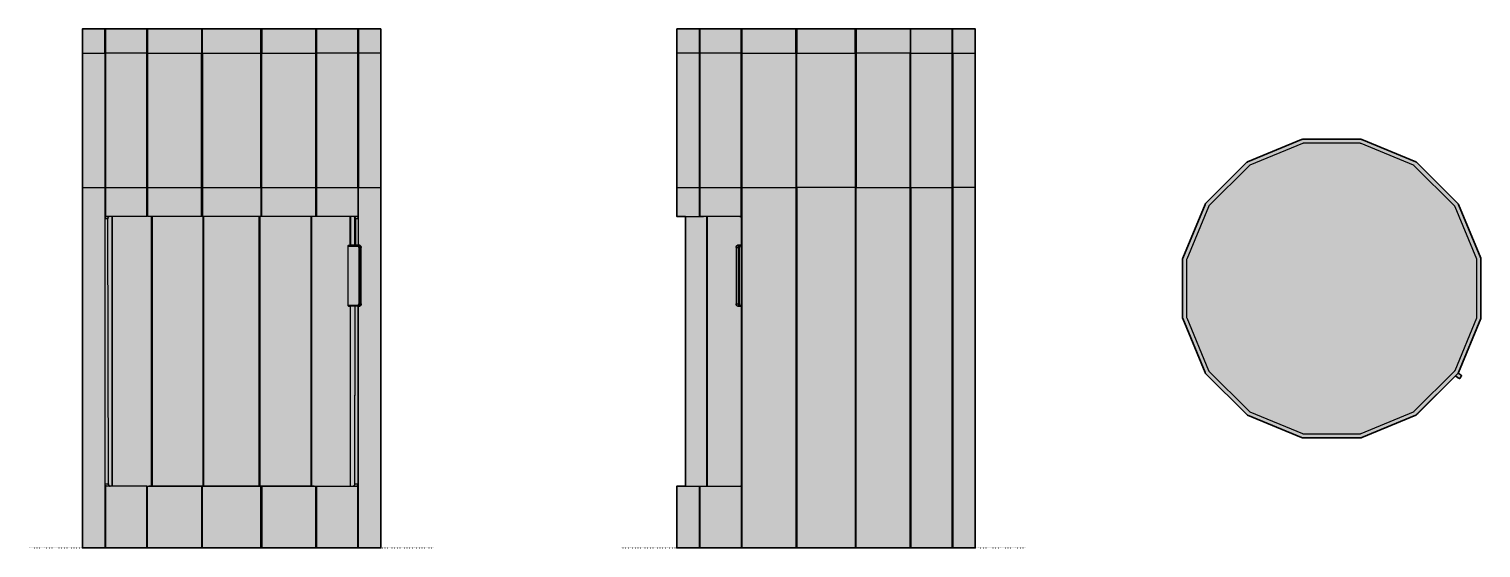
# Model space of a CAD drawing. Header units: millimetres. Extents: x 0 to 1813, y 0 to 648.
import ezdxf

# ---------------------------------------------------------------- set-up
doc = ezdxf.new("R2010")
doc.units = ezdxf.units.MM
doc.linetypes.add('Dots', pattern=[1, 0, -1])
doc.layers.add('Blocks', color=7, linetype='Continuous')
doc.layers.add('Blocks$Fill', color=7, linetype='Continuous', true_color=0xffffff)
for name, color, linetype, lineweight, true_color in [('Blocks$Inner', 7, 'Continuous', 25, 0x007f00), ('Blocks$Outline', 7, 'Continuous', 35, 0xff3f3f), ('Groud', 7, 'Dots', 25, 0x243775)]:
    doc.layers.add(name, color=color, linetype=linetype, lineweight=lineweight, true_color=true_color)

# ---------------------------------------------------------------- blocks, each defined once
blk = doc.blocks.new('Facet Cabinet High Top')
at = {"layer": 'Blocks$Fill'}
blk.add_hatch(color=256, dxfattribs=at).paths.add_polyline_path([(401.3, -102.3), (401.5, -102.2), (401.5, -102.2), (401.5, -102), (401.5, -102), (401.6, -102), (401.6, -102), (401.7, -101.8), (401.7, -101.8), (401.7, -101.7), (401.7, -101.7), (429.6, -34.3), (429.6, -34.3), (429.7, -34.2), (429.7, -34.2), (429.8, -34), (429.8, -34), (429.8, -33.9), (429.8, -33.9), (429.8, -33.7), (429.8, -33.7), (429.8, -33.6), (429.8, -33.6), (429.8, -33.5), (429.8, -33.5), (429.8, -33.3), (429.8, -33.3), (429.8, -33.1), (429.8, -33.1), (429.8, 39.8), (429.8, 39.8), (429.8, 39.9), (429.8, 39.9), (429.8, 40.1), (429.8, 40.1), (429.8, 40.3), (429.8, 40.3), (429.8, 40.4), (429.8, 40.4), (429.8, 40.6), (429.8, 40.6), (429.8, 40.7), (429.8, 40.7), (429.7, 40.8), (429.7, 40.8), (429.6, 41), (429.6, 41), (401.7, 108.4), (401.7, 108.4), (401.7, 108.5), (401.7, 108.5), (401.6, 108.6), (401.6, 108.6), (401.5, 108.7), (401.5, 108.7), (401.5, 108.9), (401.5, 108.9), (401.3, 109), (401.3, 109), (401.2, 109.1), (401.2, 109.1), (401.2, 109.2), (401.2, 109.2), (401, 109.4), (401, 109.4), (349.5, 160.9), (349.5, 160.9), (349.4, 161), (349.4, 161), (349.2, 161.1), (349.2, 161.1), (349.2, 161.2), (349.2, 161.2), (349, 161.3), (349, 161.3), (348.9, 161.3), (348.9, 161.3), (348.8, 161.4), (348.8, 161.4), (348.6, 161.5), (348.6, 161.5), (348.5, 161.6), (348.5, 161.6), (281.1, 189.4), (281.1, 189.4), (280.9, 189.5), (280.9, 189.5), (280.8, 189.6), (280.8, 189.6), (280.7, 189.6), (280.7, 189.6), (280.5, 189.6), (280.5, 189.6), (280.4, 189.6), (280.4, 189.6), (280.2, 189.6), (280.2, 189.6), (280.1, 189.7), (280.1, 189.7), (280, 189.7), (280, 189.7), (207, 189.7), (207, 189.7), (206.9, 189.7), (206.9, 189.7), (206.7, 189.6), (206.7, 189.6), (206.6, 189.6), (206.6, 189.6), (206.4, 189.6), (206.4, 189.6), (206.3, 189.6), (206.3, 189.6), (206.2, 189.6), (206.2, 189.6), (206, 189.5), (206, 189.5), (205.9, 189.4), (205.9, 189.4), (138.5, 161.6), (138.5, 161.6), (138.4, 161.5), (138.4, 161.5), (138.2, 161.4), (138.2, 161.4), (138.1, 161.3), (138.1, 161.3), (138, 161.3), (138, 161.3), (137.9, 161.2), (137.9, 161.2), (137.7, 161.1), (137.7, 161.1), (137.7, 161), (137.7, 161), (137.5, 160.9), (137.5, 160.9), (85.9, 109.4), (85.9, 109.4), (85.9, 109.2), (85.9, 109.2), (85.7, 109.1), (85.7, 109.1), (85.7, 109), (85.7, 109), (85.6, 108.9), (85.6, 108.9), (85.5, 108.7), (85.5, 108.7), (85.4, 108.6), (85.4, 108.6), (85.4, 108.5), (85.4, 108.5), (85.3, 108.4), (85.3, 108.4), (57.4, 41), (57.4, 41), (57.4, 40.8), (57.4, 40.8), (57.3, 40.7), (57.3, 40.7), (57.2, 40.6), (57.2, 40.6), (57.2, 40.4), (57.2, 40.4), (57.1, 40.3), (57.1, 40.3), (57.1, 40.1), (57.1, 40.1), (57.1, 39.9), (57.1, 39.9), (57.1, 39.8), (57.1, -33.1), (57.1, -33.1), (57.1, -33.3), (57.1, -33.3), (57.1, -33.5), (57.1, -33.5), (57.1, -33.6), (57.1, -33.6), (57.2, -33.7), (57.2, -33.7), (57.2, -33.9), (57.2, -33.9), (57.3, -34), (57.3, -34), (57.4, -34.2), (57.4, -34.2), (57.4, -34.3), (57.4, -34.3), (85.3, -101.7), (85.3, -101.7), (85.4, -101.8), (85.4, -101.8), (85.4, -102), (85.4, -102), (85.5, -102), (85.5, -102), (85.6, -102.2), (85.6, -102.2), (85.7, -102.3), (85.7, -102.3), (85.7, -102.5), (85.7, -102.5), (85.9, -102.5), (85.9, -102.5), (85.9, -102.7), (85.9, -102.7), (137.5, -154.2), (137.5, -154.2), (137.7, -154.3), (137.7, -154.3), (137.7, -154.4), (137.7, -154.4), (137.9, -154.5), (137.9, -154.5), (138, -154.6), (138, -154.6), (138.1, -154.7), (138.1, -154.7), (138.2, -154.7), (138.2, -154.7), (138.4, -154.8), (138.4, -154.8), (138.5, -154.9), (138.5, -154.9), (205.9, -182.7), (205.9, -182.7), (206, -182.8), (206, -182.8), (206.2, -182.9), (206.2, -182.9), (206.3, -182.9), (206.3, -182.9), (206.4, -183), (206.4, -183), (206.6, -183), (206.6, -183), (206.7, -183), (206.7, -183), (206.9, -183), (206.9, -183), (207, -183), (207, -183), (280, -183), (280, -183), (280.1, -183), (280.1, -183), (280.2, -183), (280.2, -183), (280.4, -183), (280.4, -183), (280.5, -183), (280.5, -183), (280.7, -182.9), (280.7, -182.9), (280.8, -182.9), (280.8, -182.9), (280.9, -182.8), (280.9, -182.8), (281.1, -182.7), (281.1, -182.7), (348.5, -154.9), (348.5, -154.9), (348.6, -154.8), (348.6, -154.8), (348.8, -154.7), (348.8, -154.7), (348.9, -154.7), (348.9, -154.7), (349, -154.6), (349, -154.6), (349.2, -154.5), (349.2, -154.5), (349.2, -154.4), (349.2, -154.4), (349.4, -154.3), (349.4, -154.3), (349.5, -154.2), (349.5, -154.2), (397.9, -105.8), (397.9, -105.8), (400.7, -107.7), (400.7, -107.7), (401.3, -108.1), (401.3, -108.1), (401.6, -108.3), (401.6, -108.3), (401.9, -108.5), (401.9, -108.5), (402.1, -108.6), (402.1, -108.6), (402.2, -108.7), (402.2, -108.7), (402.4, -108.8), (402.4, -108.8), (402.5, -108.9), (402.5, -108.9), (402.7, -108.9), (402.7, -108.9), (402.9, -108.9), (402.9, -108.9), (403.2, -108.9), (403.2, -108.9), (403.3, -108.9), (403.3, -108.9), (403.5, -108.8), (403.5, -108.8), (403.6, -108.7), (403.6, -108.7), (403.8, -108.5), (403.8, -108.5), (405.3, -106.2), (405.3, -106.2), (405.4, -106), (405.4, -106), (405.5, -105.8), (405.5, -105.8), (405.5, -105.6), (405.5, -105.6), (405.5, -105.4), (405.5, -105.4), (405.4, -105.3), (405.4, -105.3), (405.3, -105.1), (405.3, -105.1), (405.2, -104.9), (405.2, -104.9), (405.1, -104.8), (405.1, -104.8), (404.9, -104.7), (404.9, -104.7), (404.8, -104.6), (404.8, -104.6), (404.6, -104.5), (404.6, -104.5), (404.3, -104.3), (404.3, -104.3), (404, -104.1), (404, -104.1), (403.4, -103.7), (403.4, -103.7)], flags=0)
at = {"layer": 'Blocks$Inner'}
for points in [[(205.9, 189.4), (205.9, 189.4), (138.5, 161.6), (138.5, 161.6)], [(206.9, 184.4), (206.9, 184.4), (141.3, 157.3), (141.3, 157.3)], [(280, 189.7), (280, 189.7), (207, 189.7), (207, 189.7)], [(279, 184.7), (279, 184.7), (208, 184.7), (208, 184.7)], [(345.6, 157.3), (345.6, 157.3), (280.1, 184.4), (280.1, 184.4)], [(348.5, 161.6), (348.5, 161.6), (281.1, 189.4), (281.1, 189.4)], [(137.5, 160.9), (137.5, 160.9), (85.9, 109.4), (85.9, 109.4)], [(140.3, 156.6), (140.3, 156.6), (90.2, 106.5), (90.2, 106.5)], [(396.8, 106.5), (396.8, 106.5), (346.6, 156.6), (346.6, 156.6)], [(401, 109.4), (401, 109.4), (349.5, 160.9), (349.5, 160.9)], [(85.3, 108.4), (85.3, 108.4), (57.4, 41), (57.4, 41)], [(89.5, 105.5), (89.5, 105.5), (62.4, 39.9), (62.4, 39.9)], [(424.6, 39.9), (424.6, 39.9), (397.4, 105.5), (397.4, 105.5)], [(429.6, 41), (429.6, 41), (401.7, 108.4), (401.7, 108.4)], [(57.1, 39.8), (57.1, 39.8), (57.1, -33.1), (57.1, -33.1)], [(62.2, 38.8), (62.2, 38.8), (62.2, -32.1), (62.2, -32.1)], [(424.8, -32.1), (424.8, -32.1), (424.8, 38.8), (424.8, 38.8)], [(429.8, -33.1), (429.8, -33.1), (429.8, 39.8), (429.8, 39.8)], [(57.4, -34.3), (57.4, -34.3), (85.3, -101.7), (85.3, -101.7)], [(62.4, -33.3), (62.4, -33.3), (89.5, -98.9), (89.5, -98.9)], [(397.4, -98.9), (397.4, -98.9), (424.6, -33.3), (424.6, -33.3)], [(401.7, -101.7), (401.7, -101.7), (429.6, -34.3), (429.6, -34.3)], [(85.9, -102.7), (85.9, -102.7), (137.5, -154.2), (137.5, -154.2)], [(90.2, -99.8), (90.2, -99.8), (140.3, -149.9), (140.3, -149.9)], [(346.6, -149.9), (346.6, -149.9), (396.8, -99.8), (396.8, -99.8)], [(349.5, -154.2), (349.5, -154.2), (401, -102.7), (401, -102.7)], [(400.7, -107.7), (400.7, -107.7), (397.9, -105.8), (397.9, -105.8)], [(401.3, -102.3), (401.3, -102.3), (403.4, -103.7), (403.4, -103.7)], [(405.3, -106.2), (405.3, -106.2), (403.8, -108.5), (403.8, -108.5)], [(138.5, -154.9), (138.5, -154.9), (205.9, -182.7), (205.9, -182.7)], [(141.3, -150.6), (141.3, -150.6), (206.9, -177.7), (206.9, -177.7)], [(280.1, -177.7), (280.1, -177.7), (345.6, -150.6), (345.6, -150.6)], [(281.1, -182.7), (281.1, -182.7), (348.5, -154.9), (348.5, -154.9)], [(208, -178), (208, -178), (279, -178), (279, -178)], [(207, -183), (207, -183), (280, -183), (280, -183)]]:
    blk.add_open_spline(points, degree=3, dxfattribs=at)
for points, knots in [([(207, 189.7), (207, 189.7), (206.9, 189.7), (206.9, 189.7), (206.9, 189.7), (206.7, 189.6), (206.7, 189.6), (206.7, 189.6), (206.6, 189.6), (206.6, 189.6), (206.6, 189.6), (206.4, 189.6), (206.4, 189.6), (206.4, 189.6), (206.3, 189.6), (206.3, 189.6), (206.3, 189.6), (206.2, 189.6), (206.2, 189.6), (206.2, 189.6), (206, 189.5), (206, 189.5), (206, 189.5), (205.9, 189.4), (205.9, 189.4)], [127, 127, 127, 127, 128, 128, 128, 129, 129, 129, 130, 130, 130, 131, 131, 131, 132, 132, 132, 133, 133, 133, 134, 134, 134, 135, 135, 135, 135]), ([(208, 184.7), (208, 184.7), (207.6, 184.6), (207.6, 184.6), (207.6, 184.6), (207.2, 184.6), (207.2, 184.6), (207.2, 184.6), (206.9, 184.4), (206.9, 184.4)], [56, 56, 56, 56, 57, 57, 57, 58, 58, 58, 59, 59, 59, 59]), ([(280.1, 184.4), (280.1, 184.4), (279.8, 184.6), (279.8, 184.6), (279.8, 184.6), (279.3, 184.6), (279.3, 184.6), (279.3, 184.6), (279, 184.7), (279, 184.7)], [52, 52, 52, 52, 53, 53, 53, 54, 54, 54, 55, 55, 55, 55]), ([(281.1, 189.4), (281.1, 189.4), (280.9, 189.5), (280.9, 189.5), (280.9, 189.5), (280.8, 189.6), (280.8, 189.6), (280.8, 189.6), (280.7, 189.6), (280.7, 189.6), (280.7, 189.6), (280.5, 189.6), (280.5, 189.6), (280.5, 189.6), (280.4, 189.6), (280.4, 189.6), (280.4, 189.6), (280.2, 189.6), (280.2, 189.6), (280.2, 189.6), (280.1, 189.7), (280.1, 189.7), (280.1, 189.7), (280, 189.7), (280, 189.7)], [118, 118, 118, 118, 119, 119, 119, 120, 120, 120, 121, 121, 121, 122, 122, 122, 123, 123, 123, 124, 124, 124, 125, 125, 125, 126, 126, 126, 126]), ([(138.5, 161.6), (138.5, 161.6), (138.4, 161.5), (138.4, 161.5), (138.4, 161.5), (138.2, 161.4), (138.2, 161.4), (138.2, 161.4), (138.1, 161.3), (138.1, 161.3), (138.1, 161.3), (138, 161.3), (138, 161.3), (138, 161.3), (137.9, 161.2), (137.9, 161.2), (137.9, 161.2), (137.7, 161.1), (137.7, 161.1), (137.7, 161.1), (137.7, 161), (137.7, 161), (137.7, 161), (137.5, 160.9), (137.5, 160.9)], [136, 136, 136, 136, 137, 137, 137, 138, 138, 138, 139, 139, 139, 140, 140, 140, 141, 141, 141, 142, 142, 142, 143, 143, 143, 144, 144, 144, 144]), ([(141.3, 157.3), (141.3, 157.3), (141, 157.1), (141, 157.1), (141, 157.1), (140.7, 156.9), (140.7, 156.9), (140.7, 156.9), (140.3, 156.6), (140.3, 156.6)], [60, 60, 60, 60, 61, 61, 61, 62, 62, 62, 63, 63, 63, 63]), ([(346.6, 156.6), (346.6, 156.6), (346.4, 156.9), (346.4, 156.9), (346.4, 156.9), (346, 157.1), (346, 157.1), (346, 157.1), (345.6, 157.3), (345.6, 157.3)], [48, 48, 48, 48, 49, 49, 49, 50, 50, 50, 51, 51, 51, 51]), ([(349.5, 160.9), (349.5, 160.9), (349.4, 161), (349.4, 161), (349.4, 161), (349.2, 161.1), (349.2, 161.1), (349.2, 161.1), (349.2, 161.2), (349.2, 161.2), (349.2, 161.2), (349, 161.3), (349, 161.3), (349, 161.3), (348.9, 161.3), (348.9, 161.3), (348.9, 161.3), (348.8, 161.4), (348.8, 161.4), (348.8, 161.4), (348.6, 161.5), (348.6, 161.5), (348.6, 161.5), (348.5, 161.6), (348.5, 161.6)], [109, 109, 109, 109, 110, 110, 110, 111, 111, 111, 112, 112, 112, 113, 113, 113, 114, 114, 114, 115, 115, 115, 116, 116, 116, 117, 117, 117, 117]), ([(85.9, 109.4), (85.9, 109.4), (85.9, 109.2), (85.9, 109.2), (85.9, 109.2), (85.7, 109.1), (85.7, 109.1), (85.7, 109.1), (85.7, 109), (85.7, 109), (85.7, 109), (85.6, 108.9), (85.6, 108.9), (85.6, 108.9), (85.5, 108.7), (85.5, 108.7), (85.5, 108.7), (85.4, 108.6), (85.4, 108.6), (85.4, 108.6), (85.4, 108.5), (85.4, 108.5), (85.4, 108.5), (85.3, 108.4), (85.3, 108.4)], [145, 145, 145, 145, 146, 146, 146, 147, 147, 147, 148, 148, 148, 149, 149, 149, 150, 150, 150, 151, 151, 151, 152, 152, 152, 153, 153, 153, 153]), ([(401.7, 108.4), (401.7, 108.4), (401.7, 108.5), (401.7, 108.5), (401.7, 108.5), (401.6, 108.6), (401.6, 108.6), (401.6, 108.6), (401.5, 108.7), (401.5, 108.7), (401.5, 108.7), (401.5, 108.9), (401.5, 108.9), (401.5, 108.9), (401.3, 109), (401.3, 109), (401.3, 109), (401.2, 109.1), (401.2, 109.1), (401.2, 109.1), (401.2, 109.2), (401.2, 109.2), (401.2, 109.2), (401, 109.4), (401, 109.4)], [100, 100, 100, 100, 101, 101, 101, 102, 102, 102, 103, 103, 103, 104, 104, 104, 105, 105, 105, 106, 106, 106, 107, 107, 107, 108, 108, 108, 108]), ([(90.2, 106.5), (90.2, 106.5), (90, 106.2), (90, 106.2), (90, 106.2), (89.7, 105.8), (89.7, 105.8), (89.7, 105.8), (89.5, 105.5), (89.5, 105.5)], [64, 64, 64, 64, 65, 65, 65, 66, 66, 66, 67, 67, 67, 67]), ([(397.4, 105.5), (397.4, 105.5), (397.3, 105.8), (397.3, 105.8), (397.3, 105.8), (397.1, 106.2), (397.1, 106.2), (397.1, 106.2), (396.8, 106.5), (396.8, 106.5)], [44, 44, 44, 44, 45, 45, 45, 46, 46, 46, 47, 47, 47, 47]), ([(57.4, 41), (57.4, 41), (57.4, 40.8), (57.4, 40.8), (57.4, 40.8), (57.3, 40.7), (57.3, 40.7), (57.3, 40.7), (57.2, 40.6), (57.2, 40.6), (57.2, 40.6), (57.2, 40.4), (57.2, 40.4), (57.2, 40.4), (57.1, 40.3), (57.1, 40.3), (57.1, 40.3), (57.1, 40.1), (57.1, 40.1), (57.1, 40.1), (57.1, 39.9), (57.1, 39.9), (57.1, 39.9), (57.1, 39.8), (57.1, 39.8)], [154, 154, 154, 154, 155, 155, 155, 156, 156, 156, 157, 157, 157, 158, 158, 158, 159, 159, 159, 160, 160, 160, 161, 161, 161, 162, 162, 162, 162]), ([(62.4, 39.9), (62.4, 39.9), (62.3, 39.6), (62.3, 39.6), (62.3, 39.6), (62.2, 39.2), (62.2, 39.2), (62.2, 39.2), (62.2, 38.8), (62.2, 38.8)], [68, 68, 68, 68, 69, 69, 69, 70, 70, 70, 71, 71, 71, 71]), ([(424.8, 38.8), (424.8, 38.8), (424.8, 39.2), (424.8, 39.2), (424.8, 39.2), (424.7, 39.6), (424.7, 39.6), (424.7, 39.6), (424.6, 39.9), (424.6, 39.9)], [40, 40, 40, 40, 41, 41, 41, 42, 42, 42, 43, 43, 43, 43]), ([(429.8, 39.8), (429.8, 39.8), (429.8, 39.9), (429.8, 39.9), (429.8, 39.9), (429.8, 40.1), (429.8, 40.1), (429.8, 40.1), (429.8, 40.3), (429.8, 40.3), (429.8, 40.3), (429.8, 40.4), (429.8, 40.4), (429.8, 40.4), (429.8, 40.6), (429.8, 40.6), (429.8, 40.6), (429.8, 40.7), (429.8, 40.7), (429.8, 40.7), (429.7, 40.8), (429.7, 40.8), (429.7, 40.8), (429.6, 41), (429.6, 41)], [91, 91, 91, 91, 92, 92, 92, 93, 93, 93, 94, 94, 94, 95, 95, 95, 96, 96, 96, 97, 97, 97, 98, 98, 98, 99, 99, 99, 99]), ([(57.1, -33.1), (57.1, -33.1), (57.1, -33.3), (57.1, -33.3), (57.1, -33.3), (57.1, -33.5), (57.1, -33.5), (57.1, -33.5), (57.1, -33.6), (57.1, -33.6), (57.1, -33.6), (57.2, -33.7), (57.2, -33.7), (57.2, -33.7), (57.2, -33.9), (57.2, -33.9), (57.2, -33.9), (57.3, -34), (57.3, -34), (57.3, -34), (57.4, -34.2), (57.4, -34.2), (57.4, -34.2), (57.4, -34.3), (57.4, -34.3)], [19, 19, 19, 19, 20, 20, 20, 21, 21, 21, 22, 22, 22, 23, 23, 23, 24, 24, 24, 25, 25, 25, 26, 26, 26, 27, 27, 27, 27]), ([(62.2, -32.1), (62.2, -32.1), (62.2, -32.5), (62.2, -32.5), (62.2, -32.5), (62.3, -32.9), (62.3, -32.9), (62.3, -32.9), (62.4, -33.3), (62.4, -33.3)], [8, 8, 8, 8, 9, 9, 9, 10, 10, 10, 11, 11, 11, 11]), ([(424.6, -33.3), (424.6, -33.3), (424.7, -32.9), (424.7, -32.9), (424.7, -32.9), (424.8, -32.5), (424.8, -32.5), (424.8, -32.5), (424.8, -32.1), (424.8, -32.1)], [36, 36, 36, 36, 37, 37, 37, 38, 38, 38, 39, 39, 39, 39]), ([(429.6, -34.3), (429.6, -34.3), (429.7, -34.2), (429.7, -34.2), (429.7, -34.2), (429.8, -34), (429.8, -34), (429.8, -34), (429.8, -33.9), (429.8, -33.9), (429.8, -33.9), (429.8, -33.7), (429.8, -33.7), (429.8, -33.7), (429.8, -33.6), (429.8, -33.6), (429.8, -33.6), (429.8, -33.5), (429.8, -33.5), (429.8, -33.5), (429.8, -33.3), (429.8, -33.3), (429.8, -33.3), (429.8, -33.1), (429.8, -33.1)], [82, 82, 82, 82, 83, 83, 83, 84, 84, 84, 85, 85, 85, 86, 86, 86, 87, 87, 87, 88, 88, 88, 89, 89, 89, 90, 90, 90, 90]), ([(85.3, -101.7), (85.3, -101.7), (85.4, -101.8), (85.4, -101.8), (85.4, -101.8), (85.4, -102), (85.4, -102), (85.4, -102), (85.5, -102), (85.5, -102), (85.5, -102), (85.6, -102.2), (85.6, -102.2), (85.6, -102.2), (85.7, -102.3), (85.7, -102.3), (85.7, -102.3), (85.7, -102.5), (85.7, -102.5), (85.7, -102.5), (85.9, -102.5), (85.9, -102.5), (85.9, -102.5), (85.9, -102.7), (85.9, -102.7)], [28, 28, 28, 28, 29, 29, 29, 30, 30, 30, 31, 31, 31, 32, 32, 32, 33, 33, 33, 34, 34, 34, 35, 35, 35, 36, 36, 36, 36]), ([(89.5, -98.9), (89.5, -98.9), (89.7, -99.2), (89.7, -99.2), (89.7, -99.2), (90, -99.5), (90, -99.5), (90, -99.5), (90.2, -99.8), (90.2, -99.8)], [12, 12, 12, 12, 13, 13, 13, 14, 14, 14, 15, 15, 15, 15]), ([(396.8, -99.8), (396.8, -99.8), (397.1, -99.5), (397.1, -99.5), (397.1, -99.5), (397.3, -99.2), (397.3, -99.2), (397.3, -99.2), (397.4, -98.9), (397.4, -98.9)], [32, 32, 32, 32, 33, 33, 33, 34, 34, 34, 35, 35, 35, 35]), ([(402.4, -108.8), (402.4, -108.8), (402.2, -108.7), (402.2, -108.7), (402.2, -108.7), (402.1, -108.6), (402.1, -108.6), (402.1, -108.6), (401.9, -108.5), (401.9, -108.5), (401.9, -108.5), (401.6, -108.3), (401.6, -108.3), (401.6, -108.3), (401.3, -108.1), (401.3, -108.1), (401.3, -108.1), (400.7, -107.7), (400.7, -107.7)], [24, 24, 24, 24, 25, 25, 25, 26, 26, 26, 27, 27, 27, 28, 28, 28, 29, 29, 29, 30, 30, 30, 30]), ([(401, -102.7), (401, -102.7), (401.2, -102.5), (401.2, -102.5), (401.2, -102.5), (401.2, -102.5), (401.2, -102.5), (401.2, -102.5), (401.3, -102.3), (401.3, -102.3), (401.3, -102.3), (401.5, -102.2), (401.5, -102.2), (401.5, -102.2), (401.5, -102), (401.5, -102), (401.5, -102), (401.6, -102), (401.6, -102), (401.6, -102), (401.7, -101.8), (401.7, -101.8), (401.7, -101.8), (401.7, -101.7), (401.7, -101.7)], [73, 73, 73, 73, 74, 74, 74, 75, 75, 75, 76, 76, 76, 77, 77, 77, 78, 78, 78, 79, 79, 79, 80, 80, 80, 81, 81, 81, 81]), ([(403.8, -108.5), (403.8, -108.5), (403.6, -108.7), (403.6, -108.7), (403.6, -108.7), (403.5, -108.8), (403.5, -108.8), (403.5, -108.8), (403.3, -108.9), (403.3, -108.9), (403.3, -108.9), (403.2, -108.9), (403.2, -108.9), (403.2, -108.9), (402.9, -108.9), (402.9, -108.9), (402.9, -108.9), (402.7, -108.9), (402.7, -108.9), (402.7, -108.9), (402.5, -108.9), (402.5, -108.9), (402.5, -108.9), (402.4, -108.8), (402.4, -108.8)], [16, 16, 16, 16, 17, 17, 17, 18, 18, 18, 19, 19, 19, 20, 20, 20, 21, 21, 21, 22, 22, 22, 23, 23, 23, 24, 24, 24, 24]), ([(403.4, -103.7), (403.4, -103.7), (404, -104.1), (404, -104.1), (404, -104.1), (404.3, -104.3), (404.3, -104.3), (404.3, -104.3), (404.6, -104.5), (404.6, -104.5), (404.6, -104.5), (404.8, -104.6), (404.8, -104.6), (404.8, -104.6), (404.9, -104.7), (404.9, -104.7), (404.9, -104.7), (405.1, -104.8), (405.1, -104.8)], [1, 1, 1, 1, 2, 2, 2, 3, 3, 3, 4, 4, 4, 5, 5, 5, 6, 6, 6, 7, 7, 7, 7]), ([(405.1, -104.8), (405.1, -104.8), (405.2, -104.9), (405.2, -104.9), (405.2, -104.9), (405.3, -105.1), (405.3, -105.1), (405.3, -105.1), (405.4, -105.3), (405.4, -105.3), (405.4, -105.3), (405.5, -105.4), (405.5, -105.4), (405.5, -105.4), (405.5, -105.6), (405.5, -105.6), (405.5, -105.6), (405.5, -105.8), (405.5, -105.8), (405.5, -105.8), (405.4, -106), (405.4, -106), (405.4, -106), (405.3, -106.2), (405.3, -106.2)], [7, 7, 7, 7, 8, 8, 8, 9, 9, 9, 10, 10, 10, 11, 11, 11, 12, 12, 12, 13, 13, 13, 14, 14, 14, 15, 15, 15, 15]), ([(137.5, -154.2), (137.5, -154.2), (137.7, -154.3), (137.7, -154.3), (137.7, -154.3), (137.7, -154.4), (137.7, -154.4), (137.7, -154.4), (137.9, -154.5), (137.9, -154.5), (137.9, -154.5), (138, -154.6), (138, -154.6), (138, -154.6), (138.1, -154.7), (138.1, -154.7), (138.1, -154.7), (138.2, -154.7), (138.2, -154.7), (138.2, -154.7), (138.4, -154.8), (138.4, -154.8), (138.4, -154.8), (138.5, -154.9), (138.5, -154.9)], [37, 37, 37, 37, 38, 38, 38, 39, 39, 39, 40, 40, 40, 41, 41, 41, 42, 42, 42, 43, 43, 43, 44, 44, 44, 45, 45, 45, 45]), ([(140.3, -149.9), (140.3, -149.9), (140.7, -150.2), (140.7, -150.2), (140.7, -150.2), (141, -150.4), (141, -150.4), (141, -150.4), (141.3, -150.6), (141.3, -150.6)], [16, 16, 16, 16, 17, 17, 17, 18, 18, 18, 19, 19, 19, 19]), ([(345.6, -150.6), (345.6, -150.6), (346, -150.4), (346, -150.4), (346, -150.4), (346.4, -150.2), (346.4, -150.2), (346.4, -150.2), (346.6, -149.9), (346.6, -149.9)], [28, 28, 28, 28, 29, 29, 29, 30, 30, 30, 31, 31, 31, 31]), ([(348.5, -154.9), (348.5, -154.9), (348.6, -154.8), (348.6, -154.8), (348.6, -154.8), (348.8, -154.7), (348.8, -154.7), (348.8, -154.7), (348.9, -154.7), (348.9, -154.7), (348.9, -154.7), (349, -154.6), (349, -154.6), (349, -154.6), (349.2, -154.5), (349.2, -154.5), (349.2, -154.5), (349.2, -154.4), (349.2, -154.4), (349.2, -154.4), (349.4, -154.3), (349.4, -154.3), (349.4, -154.3), (349.5, -154.2), (349.5, -154.2)], [64, 64, 64, 64, 65, 65, 65, 66, 66, 66, 67, 67, 67, 68, 68, 68, 69, 69, 69, 70, 70, 70, 71, 71, 71, 72, 72, 72, 72]), ([(206.9, -177.7), (206.9, -177.7), (207.2, -177.9), (207.2, -177.9), (207.2, -177.9), (207.6, -178), (207.6, -178), (207.6, -178), (208, -178), (208, -178)], [20, 20, 20, 20, 21, 21, 21, 22, 22, 22, 23, 23, 23, 23]), ([(279, -178), (279, -178), (279.3, -178), (279.3, -178), (279.3, -178), (279.8, -177.9), (279.8, -177.9), (279.8, -177.9), (280.1, -177.7), (280.1, -177.7)], [24, 24, 24, 24, 25, 25, 25, 26, 26, 26, 27, 27, 27, 27]), ([(205.9, -182.7), (205.9, -182.7), (206, -182.8), (206, -182.8), (206, -182.8), (206.2, -182.9), (206.2, -182.9), (206.2, -182.9), (206.3, -182.9), (206.3, -182.9), (206.3, -182.9), (206.4, -183), (206.4, -183), (206.4, -183), (206.6, -183), (206.6, -183), (206.6, -183), (206.7, -183), (206.7, -183), (206.7, -183), (206.9, -183), (206.9, -183), (206.9, -183), (207, -183), (207, -183)], [46, 46, 46, 46, 47, 47, 47, 48, 48, 48, 49, 49, 49, 50, 50, 50, 51, 51, 51, 52, 52, 52, 53, 53, 53, 54, 54, 54, 54]), ([(280, -183), (280, -183), (280.1, -183), (280.1, -183), (280.1, -183), (280.2, -183), (280.2, -183), (280.2, -183), (280.4, -183), (280.4, -183), (280.4, -183), (280.5, -183), (280.5, -183), (280.5, -183), (280.7, -182.9), (280.7, -182.9), (280.7, -182.9), (280.8, -182.9), (280.8, -182.9), (280.8, -182.9), (280.9, -182.8), (280.9, -182.8), (280.9, -182.8), (281.1, -182.7), (281.1, -182.7)], [55, 55, 55, 55, 56, 56, 56, 57, 57, 57, 58, 58, 58, 59, 59, 59, 60, 60, 60, 61, 61, 61, 62, 62, 62, 63, 63, 63, 63])]:
    blk.add_open_spline(points, degree=3, knots=knots, dxfattribs=at)
at = {"layer": 'Blocks$Outline'}
for points, knots in [([(401.3, -102.3), (401.3, -102.3), (401.5, -102.2), (401.5, -102.2), (401.5, -102.2), (401.5, -102), (401.5, -102), (401.5, -102), (401.6, -102), (401.6, -102), (401.6, -102), (401.7, -101.8), (401.7, -101.8), (401.7, -101.8), (401.7, -101.7), (401.7, -101.7), (401.7, -101.7), (429.6, -34.3), (429.6, -34.3), (429.6, -34.3), (429.7, -34.2), (429.7, -34.2), (429.7, -34.2), (429.8, -34), (429.8, -34), (429.8, -34), (429.8, -33.9), (429.8, -33.9), (429.8, -33.9), (429.8, -33.7), (429.8, -33.7), (429.8, -33.7), (429.8, -33.6), (429.8, -33.6), (429.8, -33.6), (429.8, -33.5), (429.8, -33.5), (429.8, -33.5), (429.8, -33.3), (429.8, -33.3), (429.8, -33.3), (429.8, -33.1), (429.8, -33.1), (429.8, -33.1), (429.8, 39.8), (429.8, 39.8), (429.8, 39.8), (429.8, 39.9), (429.8, 39.9), (429.8, 39.9), (429.8, 40.1), (429.8, 40.1), (429.8, 40.1), (429.8, 40.3), (429.8, 40.3), (429.8, 40.3), (429.8, 40.4), (429.8, 40.4), (429.8, 40.4), (429.8, 40.6), (429.8, 40.6), (429.8, 40.6), (429.8, 40.7), (429.8, 40.7), (429.8, 40.7), (429.7, 40.8), (429.7, 40.8), (429.7, 40.8), (429.6, 41), (429.6, 41), (429.6, 41), (401.7, 108.4), (401.7, 108.4), (401.7, 108.4), (401.7, 108.5), (401.7, 108.5), (401.7, 108.5), (401.6, 108.6), (401.6, 108.6), (401.6, 108.6), (401.5, 108.7), (401.5, 108.7), (401.5, 108.7), (401.5, 108.9), (401.5, 108.9), (401.5, 108.9), (401.3, 109), (401.3, 109), (401.3, 109), (401.2, 109.1), (401.2, 109.1), (401.2, 109.1), (401.2, 109.2), (401.2, 109.2), (401.2, 109.2), (401, 109.4), (401, 109.4), (401, 109.4), (349.5, 160.9), (349.5, 160.9), (349.5, 160.9), (349.4, 161), (349.4, 161), (349.4, 161), (349.2, 161.1), (349.2, 161.1), (349.2, 161.1), (349.2, 161.2), (349.2, 161.2), (349.2, 161.2), (349, 161.3), (349, 161.3), (349, 161.3), (348.9, 161.3), (348.9, 161.3), (348.9, 161.3), (348.8, 161.4), (348.8, 161.4), (348.8, 161.4), (348.6, 161.5), (348.6, 161.5), (348.6, 161.5), (348.5, 161.6), (348.5, 161.6), (348.5, 161.6), (281.1, 189.4), (281.1, 189.4), (281.1, 189.4), (280.9, 189.5), (280.9, 189.5), (280.9, 189.5), (280.8, 189.6), (280.8, 189.6), (280.8, 189.6), (280.7, 189.6), (280.7, 189.6), (280.7, 189.6), (280.5, 189.6), (280.5, 189.6), (280.5, 189.6), (280.4, 189.6), (280.4, 189.6), (280.4, 189.6), (280.2, 189.6), (280.2, 189.6), (280.2, 189.6), (280.1, 189.7), (280.1, 189.7), (280.1, 189.7), (280, 189.7), (280, 189.7), (280, 189.7), (207, 189.7), (207, 189.7), (207, 189.7), (206.9, 189.7), (206.9, 189.7), (206.9, 189.7), (206.7, 189.6), (206.7, 189.6), (206.7, 189.6), (206.6, 189.6), (206.6, 189.6), (206.6, 189.6), (206.4, 189.6), (206.4, 189.6), (206.4, 189.6), (206.3, 189.6), (206.3, 189.6), (206.3, 189.6), (206.2, 189.6), (206.2, 189.6), (206.2, 189.6), (206, 189.5), (206, 189.5), (206, 189.5), (205.9, 189.4), (205.9, 189.4), (205.9, 189.4), (138.5, 161.6), (138.5, 161.6), (138.5, 161.6), (138.4, 161.5), (138.4, 161.5), (138.4, 161.5), (138.2, 161.4), (138.2, 161.4), (138.2, 161.4), (138.1, 161.3), (138.1, 161.3), (138.1, 161.3), (138, 161.3), (138, 161.3), (138, 161.3), (137.9, 161.2), (137.9, 161.2), (137.9, 161.2), (137.7, 161.1), (137.7, 161.1), (137.7, 161.1), (137.7, 161), (137.7, 161), (137.7, 161), (137.5, 160.9), (137.5, 160.9), (137.5, 160.9), (85.9, 109.4), (85.9, 109.4), (85.9, 109.4), (85.9, 109.2), (85.9, 109.2), (85.9, 109.2), (85.7, 109.1), (85.7, 109.1), (85.7, 109.1), (85.7, 109), (85.7, 109), (85.7, 109), (85.6, 108.9), (85.6, 108.9), (85.6, 108.9), (85.5, 108.7), (85.5, 108.7), (85.5, 108.7), (85.4, 108.6), (85.4, 108.6), (85.4, 108.6), (85.4, 108.5), (85.4, 108.5), (85.4, 108.5), (85.3, 108.4), (85.3, 108.4), (85.3, 108.4), (57.4, 41), (57.4, 41), (57.4, 41), (57.4, 40.8), (57.4, 40.8), (57.4, 40.8), (57.3, 40.7), (57.3, 40.7), (57.3, 40.7), (57.2, 40.6), (57.2, 40.6), (57.2, 40.6), (57.2, 40.4), (57.2, 40.4), (57.2, 40.4), (57.1, 40.3), (57.1, 40.3), (57.1, 40.3), (57.1, 40.1), (57.1, 40.1), (57.1, 40.1), (57.1, 39.9), (57.1, 39.9), (57.1, 39.9), (57.1, 39.8), (57.1, 39.8)], [76, 76, 76, 76, 77, 77, 77, 78, 78, 78, 79, 79, 79, 80, 80, 80, 81, 81, 81, 82, 82, 82, 83, 83, 83, 84, 84, 84, 85, 85, 85, 86, 86, 86, 87, 87, 87, 88, 88, 88, 89, 89, 89, 90, 90, 90, 91, 91, 91, 92, 92, 92, 93, 93, 93, 94, 94, 94, 95, 95, 95, 96, 96, 96, 97, 97, 97, 98, 98, 98, 99, 99, 99, 100, 100, 100, 101, 101, 101, 102, 102, 102, 103, 103, 103, 104, 104, 104, 105, 105, 105, 106, 106, 106, 107, 107, 107, 108, 108, 108, 109, 109, 109, 110, 110, 110, 111, 111, 111, 112, 112, 112, 113, 113, 113, 114, 114, 114, 115, 115, 115, 116, 116, 116, 117, 117, 117, 118, 118, 118, 119, 119, 119, 120, 120, 120, 121, 121, 121, 122, 122, 122, 123, 123, 123, 124, 124, 124, 125, 125, 125, 126, 126, 126, 127, 127, 127, 128, 128, 128, 129, 129, 129, 130, 130, 130, 131, 131, 131, 132, 132, 132, 133, 133, 133, 134, 134, 134, 135, 135, 135, 136, 136, 136, 137, 137, 137, 138, 138, 138, 139, 139, 139, 140, 140, 140, 141, 141, 141, 142, 142, 142, 143, 143, 143, 144, 144, 144, 145, 145, 145, 146, 146, 146, 147, 147, 147, 148, 148, 148, 149, 149, 149, 150, 150, 150, 151, 151, 151, 152, 152, 152, 153, 153, 153, 154, 154, 154, 155, 155, 155, 156, 156, 156, 157, 157, 157, 158, 158, 158, 159, 159, 159, 160, 160, 160, 161, 161, 161, 162, 162, 162, 162]), ([(57.1, 39.8), (57.1, 39.8), (57.1, -33.1), (57.1, -33.1), (57.1, -33.1), (57.1, -33.3), (57.1, -33.3), (57.1, -33.3), (57.1, -33.5), (57.1, -33.5), (57.1, -33.5), (57.1, -33.6), (57.1, -33.6), (57.1, -33.6), (57.2, -33.7), (57.2, -33.7), (57.2, -33.7), (57.2, -33.9), (57.2, -33.9), (57.2, -33.9), (57.3, -34), (57.3, -34), (57.3, -34), (57.4, -34.2), (57.4, -34.2), (57.4, -34.2), (57.4, -34.3), (57.4, -34.3), (57.4, -34.3), (85.3, -101.7), (85.3, -101.7), (85.3, -101.7), (85.4, -101.8), (85.4, -101.8), (85.4, -101.8), (85.4, -102), (85.4, -102), (85.4, -102), (85.5, -102), (85.5, -102), (85.5, -102), (85.6, -102.2), (85.6, -102.2), (85.6, -102.2), (85.7, -102.3), (85.7, -102.3), (85.7, -102.3), (85.7, -102.5), (85.7, -102.5), (85.7, -102.5), (85.9, -102.5), (85.9, -102.5), (85.9, -102.5), (85.9, -102.7), (85.9, -102.7), (85.9, -102.7), (137.5, -154.2), (137.5, -154.2), (137.5, -154.2), (137.7, -154.3), (137.7, -154.3), (137.7, -154.3), (137.7, -154.4), (137.7, -154.4), (137.7, -154.4), (137.9, -154.5), (137.9, -154.5), (137.9, -154.5), (138, -154.6), (138, -154.6), (138, -154.6), (138.1, -154.7), (138.1, -154.7), (138.1, -154.7), (138.2, -154.7), (138.2, -154.7), (138.2, -154.7), (138.4, -154.8), (138.4, -154.8), (138.4, -154.8), (138.5, -154.9), (138.5, -154.9), (138.5, -154.9), (205.9, -182.7), (205.9, -182.7), (205.9, -182.7), (206, -182.8), (206, -182.8), (206, -182.8), (206.2, -182.9), (206.2, -182.9), (206.2, -182.9), (206.3, -182.9), (206.3, -182.9), (206.3, -182.9), (206.4, -183), (206.4, -183), (206.4, -183), (206.6, -183), (206.6, -183), (206.6, -183), (206.7, -183), (206.7, -183), (206.7, -183), (206.9, -183), (206.9, -183), (206.9, -183), (207, -183), (207, -183), (207, -183), (280, -183), (280, -183), (280, -183), (280.1, -183), (280.1, -183), (280.1, -183), (280.2, -183), (280.2, -183), (280.2, -183), (280.4, -183), (280.4, -183), (280.4, -183), (280.5, -183), (280.5, -183), (280.5, -183), (280.7, -182.9), (280.7, -182.9), (280.7, -182.9), (280.8, -182.9), (280.8, -182.9), (280.8, -182.9), (280.9, -182.8), (280.9, -182.8), (280.9, -182.8), (281.1, -182.7), (281.1, -182.7), (281.1, -182.7), (348.5, -154.9), (348.5, -154.9), (348.5, -154.9), (348.6, -154.8), (348.6, -154.8), (348.6, -154.8), (348.8, -154.7), (348.8, -154.7), (348.8, -154.7), (348.9, -154.7), (348.9, -154.7), (348.9, -154.7), (349, -154.6), (349, -154.6), (349, -154.6), (349.2, -154.5), (349.2, -154.5), (349.2, -154.5), (349.2, -154.4), (349.2, -154.4), (349.2, -154.4), (349.4, -154.3), (349.4, -154.3), (349.4, -154.3), (349.5, -154.2), (349.5, -154.2), (349.5, -154.2), (386.8, -116.9), (397.9, -105.8)], [18, 18, 18, 18, 19, 19, 19, 20, 20, 20, 21, 21, 21, 22, 22, 22, 23, 23, 23, 24, 24, 24, 25, 25, 25, 26, 26, 26, 27, 27, 27, 28, 28, 28, 29, 29, 29, 30, 30, 30, 31, 31, 31, 32, 32, 32, 33, 33, 33, 34, 34, 34, 35, 35, 35, 36, 36, 36, 37, 37, 37, 38, 38, 38, 39, 39, 39, 40, 40, 40, 41, 41, 41, 42, 42, 42, 43, 43, 43, 44, 44, 44, 45, 45, 45, 46, 46, 46, 47, 47, 47, 48, 48, 48, 49, 49, 49, 50, 50, 50, 51, 51, 51, 52, 52, 52, 53, 53, 53, 54, 54, 54, 55, 55, 55, 56, 56, 56, 57, 57, 57, 58, 58, 58, 59, 59, 59, 60, 60, 60, 61, 61, 61, 62, 62, 62, 63, 63, 63, 64, 64, 64, 65, 65, 65, 66, 66, 66, 67, 67, 67, 68, 68, 68, 69, 69, 69, 70, 70, 70, 71, 71, 71, 72, 72, 72, 72.850732, 72.850732, 72.850732, 72.850732]), ([(397.9, -105.8), (397.9, -105.8), (400.7, -107.7), (400.7, -107.7), (400.7, -107.7), (401.3, -108.1), (401.3, -108.1), (401.3, -108.1), (401.6, -108.3), (401.6, -108.3), (401.6, -108.3), (401.9, -108.5), (401.9, -108.5), (401.9, -108.5), (402.1, -108.6), (402.1, -108.6), (402.1, -108.6), (402.2, -108.7), (402.2, -108.7), (402.2, -108.7), (402.4, -108.8), (402.4, -108.8), (402.4, -108.8), (402.5, -108.9), (402.5, -108.9), (402.5, -108.9), (402.7, -108.9), (402.7, -108.9), (402.7, -108.9), (402.9, -108.9), (402.9, -108.9), (402.9, -108.9), (403.2, -108.9), (403.2, -108.9), (403.2, -108.9), (403.3, -108.9), (403.3, -108.9), (403.3, -108.9), (403.5, -108.8), (403.5, -108.8), (403.5, -108.8), (403.6, -108.7), (403.6, -108.7), (403.6, -108.7), (403.8, -108.5), (403.8, -108.5), (403.8, -108.5), (405.3, -106.2), (405.3, -106.2), (405.3, -106.2), (405.4, -106), (405.4, -106), (405.4, -106), (405.5, -105.8), (405.5, -105.8), (405.5, -105.8), (405.5, -105.6), (405.5, -105.6), (405.5, -105.6), (405.5, -105.4), (405.5, -105.4), (405.5, -105.4), (405.4, -105.3), (405.4, -105.3), (405.4, -105.3), (405.3, -105.1), (405.3, -105.1), (405.3, -105.1), (405.2, -104.9), (405.2, -104.9), (405.2, -104.9), (405.1, -104.8), (405.1, -104.8), (405.1, -104.8), (404.9, -104.7), (404.9, -104.7), (404.9, -104.7), (404.8, -104.6), (404.8, -104.6), (404.8, -104.6), (404.6, -104.5), (404.6, -104.5), (404.6, -104.5), (404.3, -104.3), (404.3, -104.3), (404.3, -104.3), (404, -104.1), (404, -104.1), (404, -104.1), (403.4, -103.7), (403.4, -103.7), (403.4, -103.7), (401.3, -102.3), (401.3, -102.3)], [-31, -31, -31, -31, -30, -30, -30, -29, -29, -29, -28, -28, -28, -27, -27, -27, -26, -26, -26, -25, -25, -25, -24, -24, -24, -23, -23, -23, -22, -22, -22, -21, -21, -21, -20, -20, -20, -19, -19, -19, -18, -18, -18, -17, -17, -17, -16, -16, -16, -15, -15, -15, -14, -14, -14, -13, -13, -13, -12, -12, -12, -11, -11, -11, -10, -10, -10, -9, -9, -9, -8, -8, -8, -7, -7, -7, -6, -6, -6, -5, -5, -5, -4, -4, -4, -3, -3, -3, -2, -2, -2, -1, -1, -1, 0, 0, 0, 0])]:
    blk.add_open_spline(points, degree=3, knots=knots, dxfattribs=at)
blk = doc.blocks.new('Facet Cabinet High Side')
at = {"layer": 'Blocks$Fill'}
blk.add_hatch(color=256, dxfattribs=at).paths.add_polyline_path([(413.2, 648.1), (442, 648.1), (442, 648), (442.1, 648), (442.1, 647.9), (442.1, 618.1), (442, 618.1), (442, 618), (442.1, 618), (442.1, 617.9), (442.1, 450), (442.1, 0.1), (442, 0.1), (442, 0), (441.9, 0), (413.9, 0), (413.2, 0), (360.5, 0), (360.1, 0), (292.2, 0), (219.3, 0), (218.1, 0), (151.4, 0), (151, 0), (150.8, 0), (149.8, 0), (69.5, 0), (69.5, 0.1), (69.4, 0.1), (69.4, 0.1), (69.4, 77), (69.5, 77), (80.1, 77), (80.1, 414), (69.8, 414), (69.4, 414), (69.4, 414.1), (69.4, 414.2), (69.4, 450), (69.4, 618), (69.4, 648), (69.5, 648.1), (69.6, 648.1), (97.6, 648.1), (98.2, 648.1), (98.3, 648.1), (149.8, 648.1), (149.8, 648.1), (150.8, 648.1), (218.1, 648.1), (219.3, 648.1), (292.2, 648.1), (293.4, 648.1), (360.7, 648.1), (361.7, 648.1)], flags=0)
at = {"layer": 'Blocks$Inner'}
for p, q in [((98.2, 647.9), (98.2, 618.1)), ((413.9, 617.9), (413.9, 450.1)), ((80.1, 77), (80.1, 414)), ((107, 77.1), (107, 413.9)), ((107.6, 77.1), (107.6, 413.9)), ((150.8, 0), (218.1, 0)), ((151, 0), (151.4, 0)), ((360.1, 0), (360.5, 0))]:
    blk.add_line(p, q, dxfattribs=at)
for points in [[(149.8, 618.1), (149.8, 647.9), (149.8, 648), (149.8, 648.1), (149.8, 648.1), (149.9, 648.1), (150.1, 648.1), (150.1, 648.1), (150.3, 648.1), (150.4, 648.1), (150.6, 648.1), (150.6, 648.1), (150.8, 648.1), (150.8, 648), (150.8, 647.9), (150.8, 618.1), (150.8, 618.1), (150.8, 618), (150.6, 618), (150.6, 618), (150.4, 618), (150.3, 618), (150.1, 618), (150.1, 618), (149.9, 618), (149.8, 618), (98.3, 618), (98.1, 618), (98.1, 618), (98, 618), (97.9, 618), (97.8, 618), (97.8, 618), (97.7, 618), (97.6, 618), (69.7, 618), (69.6, 618), (69.6, 618), (69.5, 618), (69.4, 618), (69.4, 617.9), (69.4, 450)], [(69.4, 618), (69.4, 647.9), (69.4, 648), (69.5, 648.1), (69.6, 648.1), (69.6, 648.1), (69.7, 648.1), (97.6, 648.1), (97.7, 648.1), (97.8, 648.1), (97.8, 648.1), (97.9, 648.1), (98, 648.1), (98.1, 648.1), (98.1, 648.1), (98.3, 648.1), (149.8, 648.1), (149.9, 648.1), (150.1, 648.1), (150.1, 648.1), (150.3, 648.1), (150.4, 648.1), (150.6, 648.1), (150.6, 648.1), (150.8, 648.1), (218.1, 648.1), (218.3, 648.1), (218.4, 648.1), (218.6, 648.1), (218.7, 648.1), (218.9, 648.1), (219, 648.1), (219.1, 648.1), (219.3, 648.1), (219.3, 648), (219.3, 647.9), (219.3, 618.1), (219.3, 618.1), (219.3, 618), (219.1, 618), (219, 618), (218.9, 618), (218.7, 618), (218.6, 618), (218.4, 618), (218.3, 618), (218.1, 618), (218.1, 618.1), (218.1, 618.1)], [(97.6, 647.9), (97.6, 648), (97.6, 648.1), (97.6, 648.1)], [(97.6, 618.1), (97.6, 647.9), (97.6, 648), (97.6, 648.1), (97.6, 648.1), (97.7, 648.1), (97.8, 648.1), (97.8, 648.1), (97.9, 648.1), (98, 648.1), (98.1, 648.1), (98.1, 648.1), (98.3, 648.1)], [(149.8, 647.9), (149.8, 648), (149.8, 648.1), (149.8, 648.1)], [(149.8, 618), (149.9, 618), (150.1, 618), (150.1, 618), (150.3, 618), (150.4, 618), (150.6, 618), (150.6, 618), (150.8, 618), (218.1, 618), (218.1, 618.1), (218.1, 618.1), (218.1, 647.9), (218.1, 648), (218.1, 648.1), (218.1, 648), (218.1, 647.9)], [(150.8, 648.1), (150.8, 648), (150.8, 647.9)], [(219.3, 648.1), (219.1, 648.1), (219, 648.1), (218.9, 648.1), (218.7, 648.1), (218.6, 648.1), (218.4, 648.1), (218.3, 648.1), (218.1, 648.1)], [(292.2, 647.9), (292.2, 648), (292.2, 648.1), (219.3, 648.1), (219.3, 648), (219.3, 647.9)], [(292.2, 648.1), (292.4, 648.1), (292.5, 648.1), (292.7, 648.1), (292.8, 648.1), (292.9, 648.1), (293.1, 648.1), (293.2, 648.1), (293.4, 648.1), (293.4, 648), (293.4, 647.9)], [(361.7, 450.1), (361.7, 617.9), (361.7, 618), (361.7, 618), (361.6, 618), (361.4, 618), (361.3, 618), (361.2, 618), (361.1, 618), (361, 618), (360.9, 618), (360.7, 618), (293.4, 618), (293.2, 618), (293.1, 618), (292.9, 618), (292.8, 618), (292.7, 618), (292.5, 618), (292.4, 618), (292.2, 618), (292.2, 618.1), (292.2, 618.1), (292.2, 647.9), (292.2, 648), (292.2, 648.1), (292.4, 648.1), (292.5, 648.1), (292.7, 648.1), (292.8, 648.1), (292.9, 648.1), (293.1, 648.1), (293.2, 648.1), (293.4, 648.1), (293.4, 648), (293.4, 647.9), (293.4, 618.1), (293.4, 618.1), (293.4, 618), (293.4, 617.9), (293.4, 450.1), (293.4, 450.1), (293.4, 450), (293.2, 450), (293.1, 450), (292.9, 450), (292.8, 450), (292.7, 450), (292.5, 450), (292.4, 450), (292.2, 450), (292.2, 449.9), (292.2, 0.1), (292.2, 0.1), (292.2, 0), (292.4, 0), (292.5, 0), (292.7, 0), (292.8, 0), (292.9, 0), (293.1, 0), (293.2, 0), (293.4, 0), (360.7, 0), (360.9, 0), (361, 0), (361.1, 0), (361.2, 0), (361.3, 0), (361.4, 0), (361.6, 0), (361.7, 0), (413.2, 0)], [(293.4, 648.1), (360.7, 648.1), (360.9, 648.1), (361, 648.1), (361.1, 648.1), (361.2, 648.1), (361.3, 648.1), (361.4, 648.1), (361.6, 648.1), (361.7, 648.1), (361.7, 648), (361.7, 647.9)], [(360.7, 647.9), (360.7, 648), (360.7, 648.1)], [(361.7, 618.1), (361.7, 647.9), (361.7, 648), (361.7, 648.1), (361.6, 648.1), (361.4, 648.1), (361.3, 648.1), (361.2, 648.1), (361.1, 648.1), (361, 648.1), (360.9, 648.1), (360.7, 648.1), (360.7, 648), (360.7, 647.9), (360.7, 618.1), (360.7, 618.1), (360.7, 618), (360.9, 618), (361, 618), (361.1, 618), (361.2, 618), (361.3, 618), (361.4, 618), (361.6, 618), (361.7, 618), (361.7, 618), (361.7, 617.9)], [(361.7, 648.1), (413.2, 648.1), (413.3, 648), (413.3, 647.9)], [(413.2, 648.1), (413.3, 648.1), (413.4, 648.1), (413.5, 648.1), (413.6, 648.1), (413.7, 648.1), (413.7, 648.1), (413.8, 648.1), (413.9, 648.1)], [(413.3, 618.1), (413.3, 647.9), (413.3, 648), (413.2, 648.1), (413.3, 648.1), (413.4, 648.1), (413.5, 648.1), (413.6, 648.1), (413.7, 648.1), (413.7, 648.1), (413.8, 648.1), (413.9, 648.1), (441.8, 648.1), (441.9, 648.1), (441.9, 648.1), (442, 648.1), (442, 648), (442.1, 648), (442.1, 647.9), (442.1, 618.1), (442.1, 618.1), (442, 618.1), (442, 618), (442, 618.1), (442.1, 618.1), (442.1, 618.1)], [(413.9, 618.1), (413.9, 647.9), (413.9, 648), (413.9, 648.1), (413.9, 648), (413.9, 647.9)], [(69.4, 414.2), (69.4, 449.9), (69.4, 450), (69.5, 450), (69.6, 450), (69.6, 450), (69.7, 450), (97.6, 450), (97.7, 450), (97.8, 450), (97.8, 450), (97.9, 450), (98, 450), (98.1, 450), (98.1, 450), (98.3, 450), (149.8, 450), (149.9, 450), (150.1, 450), (150.1, 450), (150.3, 450), (150.4, 450), (150.6, 450), (150.6, 450), (150.8, 450), (218.1, 450), (218.3, 450), (218.4, 450), (218.6, 450), (218.7, 450), (218.9, 450), (219, 450), (219.1, 450), (219.3, 450), (219.3, 450.1), (219.3, 450.1), (219.3, 617.9), (219.3, 618), (219.1, 618), (219, 618), (218.9, 618), (218.7, 618), (218.6, 618), (218.4, 618), (218.3, 618), (218.1, 618), (218.1, 617.9), (218.1, 450.1), (218.1, 450.1), (218.1, 450), (218.1, 449.9), (218.1, 0.1)], [(97.6, 617.9), (97.6, 618), (97.6, 618)], [(149.8, 412.9), (150.1, 412), (150.3, 411.6), (150.3, 411.2), (150.3, 411.1), (150.3, 411.2), (150.3, 411.6), (150.1, 412), (149.8, 412.9), (149.4, 413.4), (149, 413.7), (148.6, 413.9), (148.1, 414), (98.3, 414), (98.3, 414), (97.6, 414), (97.6, 414), (97.6, 414.1), (97.6, 414.2), (97.6, 449.9), (97.6, 450), (97.6, 450), (97.6, 450.1), (97.6, 450.1), (97.6, 617.9), (97.6, 618), (97.6, 618), (97.7, 618), (97.8, 618), (97.8, 618), (97.9, 618), (98, 618), (98.1, 618), (98.1, 618), (98.3, 618)], [(98.2, 617.9), (98.2, 618), (98.3, 618), (98.2, 618), (98.2, 617.9), (98.2, 450.1), (98.2, 450.1), (98.3, 450), (98.2, 450), (98.2, 449.9), (98.2, 414.2), (98.2, 414.1), (98.2, 414), (98.3, 414), (98.2, 414), (98.2, 414.1), (98.2, 414.2)], [(148.1, 414), (148.6, 413.9), (149, 413.7), (149.4, 413.4), (149.8, 412.9), (149.8, 413), (149.8, 449.9), (149.8, 450), (149.8, 450), (149.8, 450.1), (149.8, 450.1), (149.8, 617.9), (149.8, 618), (149.8, 618), (149.8, 618), (149.8, 617.9)], [(150.8, 618.1), (150.8, 618.1), (150.8, 618), (150.8, 617.9), (150.8, 450.1), (150.8, 450.1), (150.8, 450), (150.6, 450), (150.6, 450), (150.4, 450), (150.3, 450), (150.1, 450), (150.1, 450), (149.9, 450), (149.8, 450)], [(293.4, 618.1), (293.4, 618.1), (293.4, 618), (293.2, 618), (293.1, 618), (292.9, 618), (292.8, 618), (292.7, 618), (292.5, 618), (292.4, 618), (292.2, 618), (292.2, 617.9), (292.2, 450.1), (292.2, 450.1), (292.2, 450), (219.3, 450), (219.3, 450.1), (219.3, 450.1)], [(219.3, 618.1), (219.3, 618.1), (219.3, 618), (292.2, 618), (292.2, 618.1), (292.2, 618.1)], [(361.7, 618), (413.2, 618), (413.3, 618), (413.4, 618), (413.5, 618), (413.6, 618), (413.7, 618), (413.7, 618), (413.8, 618), (413.9, 618), (413.9, 618), (413.9, 617.9), (413.9, 618), (413.9, 618)], [(413.3, 450.1), (413.3, 617.9), (413.3, 618), (413.2, 618), (413.3, 618), (413.4, 618), (413.5, 618), (413.6, 618), (413.7, 618), (413.7, 618), (413.8, 618), (413.9, 618), (441.8, 618), (441.9, 618), (441.9, 618), (442, 618), (442.1, 618), (442.1, 617.9), (442.1, 450)], [(150.8, 450.1), (150.8, 450.1), (150.8, 450), (150.8, 449.9), (150.8, 0.1), (150.8, 0.1), (150.8, 0), (150.6, 0), (150.6, 0), (150.4, 0), (150.3, 0), (150.1, 0), (150.1, 0), (149.9, 0), (149.8, 0), (98.3, 0), (98.1, 0), (98.1, 0), (98, 0), (97.9, 0), (97.8, 0), (97.8, 0), (97.7, 0), (97.6, 0), (69.7, 0), (69.6, 0), (69.6, 0), (69.5, 0), (69.5, 0.1), (69.4, 0.1), (69.4, 0.1), (69.4, 76.9), (69.4, 77), (69.4, 77), (69.5, 77), (74.4, 77), (74.5, 77), (74.8, 77), (101.7, 77), (102.3, 77), (148.1, 77), (148.6, 77.1), (149, 77.3), (149.4, 77.7), (149.8, 78.2), (150.1, 79), (150.3, 80), (150.3, 411.1)], [(97.6, 450), (97.6, 450.1), (97.6, 450.1)], [(98.2, 450.1), (98.2, 450.1), (98.3, 450), (98.1, 450), (98.1, 450), (98, 450), (97.9, 450), (97.8, 450), (97.8, 450), (97.7, 450), (97.6, 450), (97.6, 450), (97.6, 449.9)], [(98.3, 450), (98.2, 450), (98.2, 449.9)], [(149.8, 449.9), (149.8, 450), (149.8, 450), (149.8, 450.1), (149.8, 450.1)], [(218.1, 450.1), (218.1, 450.1), (218.1, 450), (218.3, 450), (218.4, 450), (218.6, 450), (218.7, 450), (218.9, 450), (219, 450), (219.1, 450), (219.3, 450), (219.3, 449.9), (219.3, 0.1), (219.3, 0.1), (219.3, 0), (219.1, 0), (219, 0), (218.9, 0), (218.7, 0), (218.6, 0), (218.4, 0), (218.3, 0), (218.1, 0), (218.1, 0.1), (218.1, 0.1), (218.1, 0.1), (218.1, 0), (218.3, 0), (218.4, 0), (218.6, 0), (218.7, 0), (218.9, 0), (219, 0), (219.1, 0), (219.3, 0), (292.2, 0)], [(292.2, 450.1), (292.2, 450.1), (292.2, 450), (292.4, 450), (292.5, 450), (292.7, 450), (292.8, 450), (292.9, 450), (293.1, 450), (293.2, 450), (293.4, 450), (360.7, 450), (360.9, 450), (361, 450), (361.1, 450), (361.2, 450), (361.3, 450), (361.4, 450), (361.6, 450), (361.7, 450), (361.7, 450), (361.7, 449.9)], [(292.2, 0.1), (292.2, 0.1), (292.2, 0), (292.4, 0), (292.5, 0), (292.7, 0), (292.8, 0), (292.9, 0), (293.1, 0), (293.2, 0), (293.4, 0), (293.4, 0.1), (293.4, 0.1), (293.4, 449.9), (293.4, 450), (293.4, 450.1), (293.4, 450.1)], [(360.7, 0.1), (360.7, 0.1), (360.7, 0), (360.7, 0.1), (360.7, 0.1), (360.7, 449.9), (360.7, 450), (360.9, 450), (361, 450), (361.1, 450), (361.2, 450), (361.3, 450), (361.4, 450), (361.6, 450), (361.7, 450), (361.7, 450), (361.7, 449.9), (361.7, 0.1)], [(361.7, 450), (413.2, 450), (413.3, 450), (413.3, 449.9)], [(413.3, 0.1), (413.3, 449.9), (413.3, 450), (413.2, 450), (413.3, 450), (413.4, 450), (413.5, 450), (413.6, 450), (413.7, 450), (413.7, 450), (413.8, 450), (413.9, 450), (413.9, 450), (413.9, 449.9), (413.9, 0.1)], [(413.9, 0), (413.8, 0), (413.7, 0), (413.7, 0), (413.6, 0), (413.5, 0), (413.4, 0), (413.3, 0), (413.2, 0), (413.3, 0), (413.4, 0), (413.5, 0), (413.6, 0), (413.7, 0), (413.7, 0), (413.8, 0), (413.9, 0), (441.8, 0), (441.9, 0), (441.9, 0), (442, 0), (442, 0.1), (442.1, 0.1), (442.1, 0.1), (442.1, 449.9), (442.1, 450), (442, 450), (441.9, 450), (441.9, 450), (441.8, 450), (413.9, 450)], [(413.3, 450), (413.4, 450), (413.5, 450), (413.6, 450), (413.7, 450), (413.7, 450), (413.8, 450), (413.9, 450), (413.9, 450), (413.9, 449.9)], [(145.2, 378), (144.9, 377.8), (144.6, 377.5), (144.3, 377.2), (144.1, 376.4), (143.9, 375.8), (143.9, 375.1), (143.7, 375.1), (143.6, 375.1), (143.5, 375.1), (143.4, 375.1)], [(145.5, 378), (145.2, 378), (144.9, 377.8), (144.6, 377.5), (144.3, 377.2), (144.1, 376.4), (143.9, 375.8), (143.9, 375.1), (143.7, 375.1), (143.6, 375.1), (143.5, 375.1), (143.4, 375.1), (143.5, 375.7), (143.6, 376.3), (144.1, 377.2), (144.6, 377.8), (145.2, 378), (144.6, 377.8), (144.1, 377.2), (143.6, 376.3), (143.5, 375.7), (143.4, 375.1), (143.4, 305), (143.5, 304.4), (143.6, 303.8), (144.1, 302.9), (144.6, 302.3), (145.2, 302), (144.6, 302.3), (144.1, 302.9), (143.6, 303.8), (143.5, 304.4), (143.4, 305), (143.5, 305), (143.6, 305), (143.7, 305), (143.9, 305), (146.2, 304.9), (146.2, 304.2), (146.4, 303.6), (146.7, 302.8), (147, 302.4), (147.2, 302.1), (147.5, 302), (147.9, 301.9), (148, 301.9), (148.2, 302), (148.4, 302), (148.4, 302.2), (148.6, 302.3), (148.6, 302.5), (148.7, 302.7), (148.7, 302.9), (150.3, 302.9)], [(145.5, 302), (145.2, 302.1), (144.9, 302.2), (144.6, 302.5), (144.3, 302.9), (144.1, 303.7), (143.9, 304.3), (143.9, 305), (143.9, 375.1), (146.2, 375.1), (146.2, 375.9), (146.4, 376.5), (146.7, 377.3), (147, 377.7), (147.2, 378), (147.5, 378)], [(150.3, 378.2), (147.9, 378.2), (145.5, 378)], [(147.6, 375.1), (147.4, 375.1), (147.3, 375.1), (147.2, 375.1), (147, 375.1), (146.7, 375.1), (146.6, 375.1), (146.4, 375.1), (146.2, 375.1), (146.2, 304.9), (146.4, 304.9), (146.6, 304.9), (146.7, 304.9), (147, 304.9), (147.2, 304.9), (147.3, 304.9), (147.4, 304.9), (147.6, 304.9), (147.6, 375.1), (147.4, 375.1), (147.3, 375.1), (147.2, 375.1), (147, 375.1), (146.7, 375.1), (146.6, 375.1), (146.4, 375.1), (146.2, 375.1), (146.2, 375.9), (146.4, 376.5), (146.7, 377.3), (147, 377.7), (147.2, 378), (147.5, 378), (147.9, 378.2), (148, 378.2), (148.2, 378.1), (148.4, 378), (148.4, 377.9), (148.6, 377.8), (148.6, 377.5), (148.7, 377.3), (148.7, 377.2), (150.3, 377.2)], [(147.9, 378.2), (148, 378.2), (148.2, 378.1), (148.4, 378), (148.4, 377.9), (148.6, 377.8), (148.6, 377.5), (148.7, 377.3), (148.7, 377.2), (148.3, 377), (148.1, 376.8), (147.9, 376.6), (147.8, 376.3), (147.7, 375.9), (147.6, 375.1), (147.7, 375.9), (147.8, 376.3), (147.9, 376.6), (148.1, 376.8), (148.3, 377), (148.7, 377.2)], [(145.2, 302.1), (144.9, 302.2), (144.6, 302.5), (144.3, 302.9), (144.1, 303.7), (143.9, 304.3), (143.9, 305), (143.7, 305), (143.6, 305), (143.5, 305), (143.4, 305)], [(145.5, 302), (147.9, 301.9), (150.3, 301.9)], [(147.5, 302), (147.2, 302.1), (147, 302.4), (146.7, 302.8), (146.4, 303.6), (146.2, 304.2), (146.2, 304.9), (146.4, 304.9), (146.6, 304.9), (146.7, 304.9), (147, 304.9), (147.2, 304.9), (147.3, 304.9), (147.4, 304.9), (147.6, 304.9), (147.7, 304.2), (147.8, 303.8), (147.9, 303.5), (148.1, 303.2), (148.3, 303), (148.7, 302.9), (148.3, 303), (148.1, 303.2), (147.9, 303.5), (147.8, 303.8), (147.7, 304.2), (147.6, 304.9)], [(148.7, 302.9), (148.7, 302.7), (148.6, 302.5), (148.6, 302.3), (148.4, 302.2), (148.4, 302), (148.2, 302), (148, 301.9), (147.9, 301.9)], [(69.4, 76.9), (69.4, 77), (69.4, 77), (69.5, 77), (69.7, 77), (69.8, 77), (74.8, 77)], [(97.6, 76.9), (97.6, 77), (97.6, 77), (97.6, 77)], [(98.2, 76.9), (98.2, 0.1), (98.2, 0.1), (98.3, 0), (98.1, 0), (98.1, 0), (98, 0), (97.9, 0), (97.8, 0), (97.8, 0), (97.7, 0), (97.6, 0), (97.6, 0.1), (97.6, 0.1), (97.6, 76.9), (97.6, 77), (97.6, 77), (97.6, 77), (98.3, 77), (98.3, 77)], [(148.1, 77), (148.6, 77.1), (149, 77.3), (149.4, 77.7), (149.8, 78.2)], [(150.3, 80), (150.1, 79), (149.8, 78.2), (149.8, 78.1), (149.8, 0.1), (149.8, 0.1), (149.8, 0)], [(69.7, 0), (69.6, 0), (69.6, 0), (69.5, 0), (69.5, 0.1), (69.4, 0.1), (69.4, 0.1)], [(97.6, 0), (97.6, 0.1), (97.6, 0.1)], [(98.2, 0.1), (98.2, 0.1), (98.3, 0)], [(149.8, 0.1), (149.8, 0.1), (149.8, 0), (149.9, 0), (150.1, 0), (150.1, 0), (150.3, 0), (150.4, 0), (150.6, 0), (150.6, 0), (150.8, 0), (150.8, 0.1), (150.8, 0.1)], [(219.3, 0.1), (219.3, 0.1), (219.3, 0)], [(293.4, 0), (293.4, 0.1), (293.4, 0.1)], [(361.7, 0), (361.6, 0), (361.4, 0), (361.3, 0), (361.2, 0), (361.1, 0), (361, 0), (360.9, 0), (360.7, 0)]]:
    blk.add_lwpolyline(points, dxfattribs=at)
blk.add_lwpolyline([(98.2, 648), (98.2, 647.9), (98.2, 648), (98.2, 648.1), (98.3, 648.1), (98.2, 648.1)], close=True, dxfattribs=at)
blk.add_polyline3d([(360.7, 450.1, 0), (360.7, 450.1, 0), (360.7, 450, 0), (360.7, 450.1, 0), (360.7, 450.1, 0), (360.7, 617.9, 0), (360.7, 618, 0), (360.7, 618.1, 0), (360.7, 618.1, 0)], dxfattribs=at)
blk.add_open_spline([(69.8, 414), (69.7, 414), (69.5, 414), (69.4, 414), (69.4, 414.1), (69.4, 414.2), (69.4, 414.1), (69.4, 414), (69.5, 414), (100.9, 414), (101, 414), (101.6, 414), (102.9, 414), (97.6, 414), (97.6, 414), (97.6, 414.1), (97.6, 414.2)], degree=1, knots=[0, 0, 0.070538, 0.282239, 0.352778, 0.423316, 0.493898, 0.564479, 0.635017, 0.705556, 32.102778, 32.173402, 32.808333, 34.078368, 39.299496, 39.370034, 39.440573, 39.511154, 39.511154], dxfattribs=at)
at = {"layer": 'Blocks$Outline'}
for points in [[(69.4, 618), (69.4, 647.9), (69.4, 648), (69.5, 648.1), (69.6, 648.1), (69.6, 648.1), (69.7, 648.1), (97.6, 648.1)], [(97.6, 648.1), (97.6, 648.1), (97.7, 648.1), (97.8, 648.1), (97.8, 648.1), (97.9, 648.1), (98, 648.1), (98.1, 648.1), (98.1, 648.1), (98.2, 648.1)], [(98.2, 648.1), (98.3, 648.1)], [(98.3, 648.1), (149.8, 648.1)], [(149.8, 648.1), (149.8, 648.1)], [(149.8, 648.1), (149.9, 648.1), (150.1, 648.1), (150.1, 648.1), (150.3, 648.1), (150.4, 648.1), (150.6, 648.1), (150.6, 648.1), (150.8, 648.1)], [(150.8, 648.1), (218.1, 648.1)], [(218.1, 648.1), (218.3, 648.1), (218.4, 648.1), (218.6, 648.1), (218.7, 648.1), (218.9, 648.1), (219, 648.1), (219.1, 648.1), (219.3, 648.1)], [(219.3, 648.1), (292.2, 648.1)], [(292.2, 648.1), (292.4, 648.1), (292.5, 648.1), (292.7, 648.1), (292.8, 648.1), (292.9, 648.1), (293.1, 648.1), (293.2, 648.1), (293.4, 648.1)], [(293.4, 648.1), (360.7, 648.1)], [(360.7, 648.1), (360.9, 648.1), (361, 648.1), (361.1, 648.1), (361.2, 648.1), (361.3, 648.1), (361.4, 648.1), (361.6, 648.1), (361.7, 648.1)], [(361.7, 648.1), (413.2, 648.1)], [(413.2, 648.1), (413.3, 648.1), (413.4, 648.1), (413.5, 648.1), (413.6, 648.1), (413.7, 648.1), (413.7, 648.1), (413.8, 648.1), (413.9, 648.1), (441.8, 648.1), (441.9, 648.1), (441.9, 648.1), (442, 648.1), (442, 648), (442.1, 648), (442.1, 647.9), (442.1, 618.1), (442.1, 618.1), (442, 618.1), (442, 618)], [(69.4, 450), (69.4, 617.9), (69.4, 618)], [(442, 618), (442.1, 618), (442.1, 617.9), (442.1, 450)], [(69.4, 414.2), (69.4, 449.9), (69.4, 450)], [(442.1, 450), (442.1, 449.9), (442.1, 0.1), (442.1, 0.1), (442, 0.1), (442, 0), (441.9, 0), (441.9, 0), (441.8, 0), (413.9, 0)], [(69.8, 414), (69.7, 414), (69.5, 414), (69.4, 414), (69.4, 414.1), (69.4, 414.2)], [(80.1, 414), (69.8, 414)], [(80.1, 77), (80.1, 414)], [(149.8, 0), (98.3, 0), (98.1, 0), (98.1, 0), (98, 0), (97.9, 0), (97.8, 0), (97.8, 0), (97.7, 0), (97.6, 0), (69.7, 0), (69.6, 0), (69.6, 0), (69.5, 0), (69.5, 0.1), (69.4, 0.1), (69.4, 0.1), (69.4, 76.9), (69.4, 77), (69.4, 77), (69.5, 77), (74.4, 77), (74.5, 77), (74.8, 77), (80.1, 77)], [(150.8, 0), (150.6, 0), (150.6, 0), (150.4, 0), (150.3, 0), (150.1, 0), (150.1, 0), (149.9, 0), (149.8, 0)], [(151, 0), (150.8, 0)], [(151.4, 0), (151, 0)], [(218.1, 0), (151.4, 0)], [(219.3, 0), (219.1, 0), (219, 0), (218.9, 0), (218.7, 0), (218.6, 0), (218.4, 0), (218.3, 0), (218.1, 0)], [(292.2, 0), (219.3, 0)], [(360.1, 0), (293.4, 0), (293.2, 0), (293.1, 0), (292.9, 0), (292.8, 0), (292.7, 0), (292.5, 0), (292.4, 0), (292.2, 0)], [(360.5, 0), (360.1, 0)], [(413.2, 0), (361.7, 0), (361.6, 0), (361.4, 0), (361.3, 0), (361.2, 0), (361.1, 0), (361, 0), (360.9, 0), (360.7, 0), (360.5, 0)], [(413.9, 0), (413.8, 0), (413.7, 0), (413.7, 0), (413.6, 0), (413.5, 0), (413.4, 0), (413.3, 0), (413.2, 0)]]:
    blk.add_lwpolyline(points, dxfattribs=at)
blk = doc.blocks.new('Facet Cabinet High Front')
at = {"layer": 'Blocks$Fill'}
blk.add_hatch(color=256, dxfattribs=at).paths.add_polyline_path([(439.3, 618), (439.3, 648), (439.2, 648.1), (439.1, 648.1), (410.5, 648.1), (358.9, 648.1), (289.4, 648.1), (94.8, 648.1), (66.9, 648.1), (66.7, 648.1), (66.7, 648), (66.6, 648), (66.6, 647.9), (66.6, 618), (66.6, 450), (66.6, 0.1), (66.7, 0.1), (66.7, 0), (66.7, 0), (94.8, 0), (95.5, 0), (216.5, 0), (289.4, 0), (290.5, 0), (357.9, 0), (439.2, 0), (439.2, 0.1), (439.3, 0.1), (439.3, 0.1), (439.3, 449.9), (439.3, 617.9)], flags=0)
at = {"layer": 'Blocks$Inner'}
for p, q in [((95.4, 647.9), (95.4, 618.1)), ((147, 618.1), (147, 647.9)), ((411.2, 647.9), (411.2, 618.1)), ((411.2, 617.9), (411.2, 450.1)), ((411.2, 378.2), (411.2, 449.9)), ((103.4, 413.9), (103.4, 77.1)), ((104, 413.9), (104, 77.1)), ((152.6, 414), (152.6, 77)), ((153.6, 414), (153.6, 77)), ((215.3, 414.2), (216.5, 414.2)), ((217.3, 77), (217.3, 414)), ((218.4, 77), (218.4, 414)), ((287.4, 77), (287.4, 414)), ((288.6, 77), (288.6, 414)), ((352.3, 77), (352.3, 414)), ((353.3, 77), (353.3, 414)), ((401.5, 413.9), (401.5, 378.2)), ((399, 378), (401, 378.2)), ((401.5, 77.1), (401.5, 301.9)), ((411.2, 0.1), (411.2, 301.9)), ((95.4, 78.3), (95.4, 0.1)), ((147, 0.1), (147, 76.9))]:
    blk.add_line(p, q, dxfattribs=at)
for points in [[(66.6, 647.9), (66.6, 648), (66.7, 648), (66.7, 648.1), (66.7, 648.1), (66.8, 648.1), (66.9, 648.1), (66.9, 648.1), (66.9, 648.1), (66.8, 648.1), (66.7, 648.1), (66.7, 648.1), (66.7, 648), (66.6, 648), (66.6, 647.9), (66.6, 618)], [(66.9, 648.1), (94.8, 648.1), (94.9, 648.1), (95, 648.1), (95, 648.1), (95.1, 648.1), (95.2, 648.1), (95.2, 648.1), (95.4, 648.1), (95.5, 648.1)], [(94.8, 648.1), (94.7, 648), (94.7, 647.9)], [(94.7, 618.1), (94.7, 647.9), (94.7, 648), (94.8, 648.1), (94.9, 648.1), (95, 648.1), (95, 648.1), (95.1, 648.1), (95.2, 648.1), (95.2, 648.1), (95.4, 648.1), (95.5, 648.1), (147, 648.1), (147.2, 648.1), (147.2, 648.1), (147.4, 648.1), (147.5, 648.1), (147.6, 648.1), (147.7, 648.1), (147.9, 648.1), (147.9, 648.1), (215.4, 648.1), (215.5, 648.1), (215.6, 648.1), (215.8, 648.1), (215.9, 648.1), (216, 648.1), (216.2, 648.1), (216.3, 648.1), (216.5, 648.1), (289.4, 648.1), (289.4, 648), (289.4, 647.9)], [(147.9, 647.9), (147.9, 648), (147.9, 648.1), (147.9, 648), (147.9, 647.9), (147.9, 618.1), (147.9, 618.1), (147.9, 618), (147.9, 618), (147.7, 618), (147.6, 618), (147.5, 618), (147.4, 618), (147.2, 618), (147.2, 618), (147, 618), (95.5, 618), (95.4, 618), (95.4, 617.9), (95.4, 450.1)], [(147, 648.1), (147.2, 648.1), (147.2, 648.1), (147.4, 648.1), (147.5, 648.1), (147.6, 648.1), (147.7, 648.1), (147.9, 648.1), (147.9, 648.1)], [(215.4, 648.1), (215.3, 648.1), (215.3, 648), (215.3, 647.9)], [(216.5, 648.1), (216.5, 648), (216.5, 647.9)], [(290.5, 648.1), (290.4, 648.1), (290.3, 648.1), (290.1, 648.1), (290, 648.1), (289.8, 648.1), (289.7, 648.1), (289.6, 648.1), (289.4, 648.1)], [(290.5, 647.9), (290.5, 648), (290.5, 648.1), (290.5, 648), (290.5, 647.9), (290.5, 618.1), (290.5, 618.1), (290.5, 618), (290.4, 618), (290.3, 618), (290.1, 618), (290, 618), (289.8, 618), (289.7, 618), (289.6, 618), (289.4, 618), (289.4, 618.1), (289.4, 618.1), (289.4, 647.9), (289.4, 648), (289.4, 648.1), (289.6, 648.1), (289.7, 648.1), (289.8, 648.1), (290, 648.1), (290.1, 648.1), (290.3, 648.1), (290.4, 648.1), (290.5, 648.1), (357.9, 648.1), (358.1, 648.1), (358.2, 648.1), (358.3, 648.1), (358.4, 648.1), (358.6, 648.1), (358.6, 648.1), (358.8, 648.1), (358.8, 648.1), (358.9, 648.1), (358.9, 648), (358.9, 647.9), (358.9, 618.1), (358.9, 618.1), (358.8, 618.1), (358.8, 618), (358.9, 618), (358.9, 617.9), (358.9, 450.1), (358.9, 450.1), (358.8, 450), (358.9, 450), (358.9, 449.9), (358.9, 414.2)], [(357.9, 647.9), (357.9, 648), (357.9, 648.1)], [(439, 618), (439.1, 618), (439.1, 618), (439.2, 618), (439.3, 618), (439.3, 617.9), (439.3, 618), (439.2, 618), (439.1, 618), (439.1, 618), (439, 618), (411, 618), (411, 618), (410.9, 618), (410.8, 618), (410.8, 618), (410.7, 618), (410.6, 618), (410.6, 618), (410.4, 618), (358.8, 618), (358.8, 618), (358.6, 618), (358.6, 618), (358.4, 618), (358.3, 618), (358.2, 618), (358.1, 618), (357.9, 618), (357.9, 618.1), (357.9, 618.1), (357.9, 647.9), (357.9, 648), (357.9, 648.1), (358.1, 648.1), (358.2, 648.1), (358.3, 648.1), (358.4, 648.1), (358.6, 648.1), (358.6, 648.1), (358.8, 648.1), (358.8, 648.1), (358.9, 648.1), (358.9, 648), (358.9, 647.9)], [(358.8, 648.1), (410.4, 648.1), (410.5, 648.1), (410.5, 648), (410.5, 647.9)], [(410.5, 618.1), (410.5, 647.9), (410.5, 648), (410.5, 648.1), (410.4, 648.1), (410.6, 648.1), (410.6, 648.1), (410.7, 648.1), (410.8, 648.1), (410.8, 648.1), (410.9, 648.1), (411, 648.1), (411, 648.1), (439, 648.1), (439.1, 648.1), (439.1, 648.1), (439.2, 648.1), (439.3, 648), (439.3, 647.9), (439.3, 618)], [(66.6, 450), (66.6, 617.9), (66.6, 618), (66.7, 618), (66.7, 618), (66.8, 618), (66.9, 618), (66.9, 618), (94.8, 618), (94.7, 618), (94.7, 617.9), (94.7, 450.1)], [(94.8, 618), (94.9, 618), (95, 618), (95, 618), (95.1, 618), (95.2, 618), (95.2, 618), (95.4, 618), (95.5, 618), (95.4, 618), (95.2, 618), (95.2, 618), (95.1, 618), (95, 618), (95, 618), (94.9, 618), (94.8, 618), (94.7, 618), (94.7, 617.9)], [(147, 450.1), (147, 617.9), (147, 618), (147, 618), (147.2, 618), (147.2, 618), (147.4, 618), (147.5, 618), (147.6, 618), (147.7, 618), (147.9, 618), (147.9, 618), (215.4, 618), (215.3, 618.1), (215.3, 618.1)], [(147, 617.9), (147, 618), (147, 618)], [(215.4, 618), (215.3, 618), (215.3, 617.9), (215.3, 618), (215.4, 618), (215.5, 618), (215.6, 618), (215.8, 618), (215.9, 618), (216, 618), (216.2, 618), (216.3, 618), (216.5, 618), (216.5, 617.9), (216.5, 450.1), (216.5, 450.1), (216.5, 450), (289.4, 450), (289.4, 450.1), (289.4, 450.1), (289.4, 450.1), (289.4, 450), (289.6, 450), (289.7, 450), (289.8, 450), (290, 450), (290.1, 450), (290.3, 450), (290.4, 450), (290.5, 450), (290.5, 450.1), (290.5, 450.1), (290.5, 450.1), (290.5, 450), (290.4, 450), (290.3, 450), (290.1, 450), (290, 450), (289.8, 450), (289.7, 450), (289.6, 450), (289.4, 450), (289.4, 449.9), (289.4, 414.2)], [(215.3, 450), (215.3, 449.9), (215.3, 450), (215.4, 450), (215.3, 450), (215.3, 450.1), (215.3, 450.1), (215.3, 617.9)], [(216.5, 618.1), (216.5, 618.1), (216.5, 618), (289.4, 618), (289.6, 618), (289.7, 618), (289.8, 618), (290, 618), (290.1, 618), (290.3, 618), (290.4, 618), (290.5, 618), (357.9, 618), (358.1, 618), (358.2, 618), (358.3, 618), (358.4, 618), (358.6, 618), (358.6, 618), (358.8, 618), (358.8, 618), (358.9, 618), (358.9, 617.9)], [(289.4, 450.1), (289.4, 617.9), (289.4, 618), (289.4, 618.1), (289.4, 618.1)], [(290.5, 450.1), (290.5, 617.9), (290.5, 618), (290.5, 618.1), (290.5, 618.1)], [(357.9, 414.2), (357.9, 449.9), (357.9, 450), (357.9, 450.1), (357.9, 450.1), (357.9, 617.9), (357.9, 618), (357.9, 618.1), (357.9, 618.1)], [(439.3, 617.9), (439.3, 449.9), (439.3, 0.1), (439.3, 0.1), (439.2, 0.1), (439.2, 0), (439.1, 0), (439.1, 0), (439, 0), (411, 0), (411, 0), (410.9, 0), (410.8, 0), (410.8, 0), (410.7, 0), (410.6, 0), (410.6, 0), (410.4, 0), (358.8, 0), (358.8, 0), (358.6, 0), (358.6, 0), (358.4, 0), (358.3, 0), (358.2, 0), (358.1, 0), (357.9, 0), (357.9, 0.1), (357.9, 0.1), (357.9, 76.9), (357.9, 77), (357.9, 77), (357.9, 77), (357.9, 76.9)], [(358.9, 618.1), (358.9, 618.1), (358.8, 618.1), (358.8, 618)], [(410.4, 618), (410.6, 618), (410.6, 618), (410.7, 618), (410.8, 618), (410.8, 618), (410.9, 618), (411, 618), (411, 618)], [(410.4, 450), (410.5, 450), (410.5, 449.9), (410.5, 450), (410.4, 450), (410.5, 450.1), (410.5, 450.1), (410.5, 617.9)], [(94.8, 0), (66.9, 0), (66.9, 0), (66.8, 0), (66.7, 0), (66.7, 0), (66.7, 0.1), (66.6, 0.1), (66.6, 0.1), (66.6, 449.9), (66.6, 450), (66.7, 450), (66.7, 450), (66.8, 450), (66.9, 450), (66.9, 450), (94.8, 450), (94.9, 450), (95, 450), (95, 450), (95.1, 450), (95.2, 450), (95.2, 450), (95.4, 450), (95.5, 450), (95.4, 450), (95.4, 449.9), (95.4, 412.6)], [(94.8, 450), (94.7, 450), (94.7, 449.9)], [(95.4, 450), (95.2, 450), (95.2, 450), (95.1, 450), (95, 450), (95, 450), (94.9, 450), (94.8, 450), (94.7, 450), (94.7, 449.9), (94.7, 0.1)], [(95.4, 449.9), (95.4, 450), (95.5, 450), (147, 450)], [(147, 449.9), (147, 450), (147, 450), (147.2, 450), (147.2, 450), (147.4, 450), (147.5, 450), (147.6, 450), (147.7, 450), (147.9, 450), (147.9, 450), (147.9, 449.9), (147.9, 414.2), (215.3, 414.2), (215.3, 414.2), (215.3, 449.9)], [(147.9, 414.2), (147.9, 414.2), (147, 414.2), (147, 449.9), (147, 450), (147, 450), (147.2, 450), (147.2, 450), (147.4, 450), (147.5, 450), (147.6, 450), (147.7, 450), (147.9, 450), (147.9, 450), (215.4, 450), (215.5, 450), (215.6, 450), (215.8, 450), (215.9, 450), (216, 450), (216.2, 450), (216.3, 450), (216.5, 450), (216.5, 449.9), (216.5, 414.2), (289.4, 414.2), (290.5, 414.2), (290.6, 414.2), (357.9, 414.2), (358, 414.2), (358.9, 414.2), (359, 414.2), (408.7, 414.2)], [(215.3, 450.1), (215.3, 450.1), (215.3, 450), (215.4, 450), (215.5, 450), (215.6, 450), (215.8, 450), (215.9, 450), (216, 450), (216.2, 450), (216.3, 450), (216.5, 450), (216.5, 450.1), (216.5, 450.1)], [(290.5, 414.2), (290.5, 449.9), (290.5, 450), (357.9, 450), (358.1, 450), (358.2, 450), (358.3, 450), (358.4, 450), (358.6, 450), (358.6, 450), (358.8, 450), (358.8, 450)], [(357.9, 450.1), (357.9, 450.1), (357.9, 450), (358.1, 450), (358.2, 450), (358.3, 450), (358.4, 450), (358.6, 450), (358.6, 450), (358.8, 450), (358.8, 450), (410.4, 450), (410.6, 450), (410.6, 450), (410.7, 450), (410.8, 450), (410.8, 450), (410.9, 450), (411, 450), (411, 450), (439.3, 450)], [(358.9, 450.1), (358.9, 450.1), (358.8, 450), (358.9, 450), (358.9, 449.9)], [(410.5, 449.9), (410.5, 413), (410.1, 413.5), (409.7, 413.8), (409.2, 414), (408.7, 414.2), (409.2, 414), (409.7, 413.8), (410.1, 413.5), (410.5, 413), (410.8, 412), (410.9, 411.1), (410.9, 378.2)], [(410.5, 450.1), (410.5, 450.1), (410.4, 450), (410.6, 450), (410.6, 450), (410.7, 450), (410.8, 450), (410.8, 450), (410.9, 450), (411, 450), (411, 450)], [(97.2, 77), (96.7, 77.1), (96.2, 77.3), (95.8, 77.7), (95.5, 78.2), (95.2, 79), (95.1, 79.5), (95.1, 79.9), (95.1, 80), (99.1, 80.1), (99.1, 79.9), (99.2, 79.1), (99.5, 78.2), (99.9, 77.7), (100.3, 77.3), (100.7, 77.1), (101.2, 77), (100.7, 77.1), (100.3, 77.3), (99.9, 77.7), (99.5, 78.2), (99.2, 79.1), (99.1, 79.9), (99.1, 80.1), (98.4, 411), (98.4, 411.1), (98.4, 411.1), (98.4, 411.5), (98.5, 412), (98.8, 412.9), (98.5, 412), (98.4, 411.5), (98.4, 411.1), (98.4, 411.1), (98.4, 411), (98.5, 412), (98.8, 413), (99.1, 413.4), (99.6, 413.8), (100, 414.1), (100.5, 414.2), (100, 414.1), (99.6, 413.8), (99.1, 413.4), (98.8, 413), (98.8, 412.9)], [(147, 77), (97.2, 77), (96.7, 77.1), (96.2, 77.3), (95.8, 77.7), (95.5, 78.2), (95.2, 79), (95.1, 79.5), (95.1, 79.9), (95.1, 80), (95.1, 411.1), (95.2, 412), (95.5, 412.9), (95.8, 413.4), (96.2, 413.8), (96.7, 414.1), (97.2, 414.2), (96.7, 414.1), (96.2, 413.8), (95.8, 413.4), (95.5, 412.9), (95.5, 412.9), (95.4, 413)], [(98.8, 413), (98.5, 412), (98.4, 411), (95.1, 411.1), (95.2, 412), (95.5, 412.9)], [(97.1, 414.2), (146.9, 414.2), (147, 414.2)], [(412.2, 378.2), (401, 378.2), (401, 413.9)], [(407, 378.2), (407, 413), (407, 412.9), (407.1, 412.9), (406.8, 413.4), (406.3, 413.8), (406, 414), (405.5, 414.1), (406, 414), (406.3, 413.8), (406.8, 413.4), (407.1, 412.9), (407.4, 412), (407.5, 411.1), (407.5, 411.1), (407.5, 411), (407.5, 411.1), (407.5, 411.1), (407.4, 412), (407.1, 412.9), (407, 412.9), (407, 413)], [(410.5, 413), (410.8, 412), (410.9, 411.1), (410.8, 411.1), (410.8, 411.1), (407.5, 411), (407.5, 378.2)], [(410.9, 411.1), (410.8, 411.1), (410.8, 411.1)], [(399, 302), (398.8, 302), (398.7, 302), (398.6, 302.2), (398.5, 302.3), (398.4, 302.5), (398.3, 302.6), (398.3, 302.8), (398.3, 303), (398.3, 377), (398.3, 377.3), (398.3, 377.5), (398.4, 377.6), (398.5, 377.8), (398.6, 377.9), (398.7, 378), (398.8, 378), (399, 378), (398.8, 378), (398.7, 378), (398.6, 377.9), (398.5, 377.8), (398.4, 377.6), (398.3, 377.5), (398.3, 377.3), (398.3, 377), (410.1, 377), (410.8, 376.9), (411, 376.8), (411.3, 376.5), (411.5, 376.1), (411.7, 375.8), (411.8, 375.1), (411.8, 305), (412, 305), (412.2, 305), (412.4, 305), (412.6, 305), (412.7, 305), (413, 305), (413.1, 305), (413.2, 305), (413.1, 304.3), (413, 303.7), (412.5, 302.9), (412, 302.5), (411.6, 302.2), (410.7, 302), (410.6, 302), (410.5, 302), (410.4, 302.2), (410.3, 302.3), (410.3, 302.5), (410.2, 302.6), (410.2, 302.8), (410.1, 303), (410.2, 302.8), (410.2, 302.6), (410.3, 302.5), (410.3, 302.3), (410.4, 302.2), (410.5, 302), (410.6, 302), (410.7, 302), (412.2, 301.9), (401, 301.9), (401, 77.1)], [(410.1, 377), (410.2, 377.3), (410.2, 377.5), (410.3, 377.6), (410.3, 377.8), (410.4, 377.9), (410.5, 378), (410.6, 378), (410.7, 378), (411.6, 377.8), (412, 377.5), (412.5, 377.2), (413, 376.4), (413.1, 375.8), (413.2, 375.1), (413.1, 375.1), (413, 375.1), (412.7, 375.1), (412.6, 375.1), (412.4, 375.1), (412.2, 375.1), (412, 375.1), (411.8, 375.1)], [(414.9, 375.1), (414.8, 376.1), (414.4, 377), (414, 377.5), (413.5, 377.8), (413, 378), (412.4, 378.2), (413, 378), (413.5, 377.8), (414, 377.5), (414.4, 377), (414.8, 376.1), (414.9, 375.1), (414.9, 375.1), (414.8, 375.1)], [(356.2, 77), (355.2, 77), (290.5, 77), (357.9, 77), (358.8, 77), (358.9, 77), (408.7, 77), (409.2, 77.1), (409.6, 77.3), (410.1, 77.7), (410.4, 78.2), (410.7, 79), (410.8, 80), (410.8, 301.9)], [(410.1, 303), (410.8, 303.1), (411, 303.3), (411.3, 303.6), (411.5, 303.9), (411.7, 304.2), (411.8, 305), (411.7, 304.2), (411.5, 303.9), (411.3, 303.6), (411, 303.3), (410.8, 303.1), (410.1, 303), (398.3, 303), (398.3, 302.8), (398.3, 302.6), (398.4, 302.5), (398.5, 302.3), (398.6, 302.2), (398.7, 302), (398.8, 302), (399, 302), (401, 301.9)], [(406.8, 301.9), (406.3, 78.2), (406.7, 79.1), (406.7, 79.6), (406.7, 79.9), (406.7, 80), (406.7, 80.1), (407.2, 301.9)], [(411.8, 305), (412, 305), (412.2, 305), (412.4, 305), (412.6, 305), (412.7, 305), (413, 305), (413.1, 305), (413.2, 305), (413.1, 304.3), (413, 303.7), (412.5, 302.9), (412, 302.5), (411.6, 302.2), (410.7, 302)], [(414.8, 304.9), (414.9, 304.9), (414.9, 304.9), (414.8, 304), (414.4, 303), (414, 302.6), (413.5, 302.3), (413, 302), (412.4, 301.9), (412.2, 301.9)], [(412.4, 301.9), (413, 302), (413.5, 302.3), (414, 302.6), (414.4, 303), (414.8, 304), (414.9, 304.9)], [(95.5, 0), (95.4, 0), (95.2, 0), (95.2, 0), (95.1, 0), (95, 0), (95, 0), (94.9, 0), (94.8, 0), (94.9, 0), (95, 0), (95, 0), (95.1, 0), (95.2, 0), (95.2, 0), (95.4, 0), (95.5, 0), (147, 0), (147.2, 0), (147.2, 0), (147.4, 0), (147.5, 0), (147.6, 0), (147.7, 0), (147.9, 0), (147.9, 0), (215.4, 0), (215.5, 0), (215.6, 0), (215.8, 0), (215.9, 0), (216, 0), (216.2, 0), (216.3, 0), (216.5, 0), (216.5, 0.1), (216.5, 0.1), (216.5, 76.9), (216.5, 77), (216.5, 77), (289.4, 77), (289.4, 77), (289.4, 76.9)], [(95.4, 78.1), (95.5, 78.1), (95.5, 78.2), (95.5, 78.2)], [(215.3, 76.9), (215.3, 77), (215.3, 77)], [(290.5, 76.9), (290.5, 77), (290.5, 77), (289.6, 77), (289.4, 77), (290.5, 77), (290.5, 77), (290.5, 76.9), (290.5, 0.1), (290.5, 0.1), (290.5, 0), (290.4, 0), (290.3, 0), (290.1, 0), (290, 0), (289.8, 0), (289.7, 0), (289.6, 0), (289.4, 0), (289.4, 0.1), (289.4, 0.1), (289.4, 76.9), (289.4, 77), (289.4, 77), (288.4, 77), (217.4, 77), (216.5, 77), (216.2, 77), (215.3, 77), (215.4, 77), (215.3, 77), (215.3, 77), (215.3, 76.9), (215.3, 0.1)], [(215.4, 77), (216.5, 77), (216.5, 77), (216.5, 76.9)], [(358.9, 76.9), (358.9, 0.1), (358.9, 0.1), (358.8, 0), (358.8, 0), (358.6, 0), (358.6, 0), (358.4, 0), (358.3, 0), (358.2, 0), (358.1, 0), (357.9, 0)], [(406.3, 78.2), (406, 77.7), (405.6, 77.3), (405.2, 77.1), (404.6, 77), (405.2, 77.1), (405.6, 77.3), (406, 77.7), (406.3, 78.2), (406.7, 79.1), (406.7, 79.6), (406.7, 79.9), (406.7, 80), (406.7, 80.1), (410.8, 80), (410.7, 79), (410.4, 78.2), (410.1, 77.7), (409.6, 77.3), (409.2, 77.1), (408.7, 77)], [(410.5, 0.1), (410.5, 78.1), (410.5, 78.2), (410.4, 78.2), (410.5, 78.2), (410.5, 78.1)], [(290.5, 0.1), (290.5, 0.1), (290.5, 0), (290.4, 0), (290.3, 0), (290.1, 0), (290, 0), (289.8, 0), (289.7, 0), (289.6, 0), (289.4, 0), (216.5, 0), (216.3, 0), (216.2, 0), (216, 0), (215.9, 0), (215.8, 0), (215.6, 0), (215.5, 0), (215.4, 0), (215.3, 0), (215.3, 0.1), (215.3, 0.1), (215.3, 0.1), (215.3, 0), (215.4, 0)], [(216.5, 0.1), (216.5, 0.1), (216.5, 0)], [(289.4, 0), (289.4, 0.1), (289.4, 0.1)], [(290.5, 0), (357.9, 0), (357.9, 0.1), (357.9, 0.1)], [(358.9, 0.1), (358.9, 0.1), (358.8, 0)], [(411, 0), (411, 0), (410.9, 0), (410.8, 0), (410.8, 0), (410.7, 0), (410.6, 0), (410.6, 0), (410.4, 0)], [(439.3, 0.1), (439.3, 0.1), (439.2, 0.1), (439.2, 0), (439.1, 0), (439.1, 0), (439, 0)]]:
    blk.add_lwpolyline(points, dxfattribs=at)
for points in [[(216.3, 618), (216.5, 618), (216.5, 618.1), (216.5, 618.1), (216.5, 647.9), (216.5, 648), (216.5, 648.1), (216.3, 648.1), (216.2, 648.1), (216, 648.1), (215.9, 648.1), (215.8, 648.1), (215.6, 648.1), (215.5, 648.1), (215.4, 648.1), (215.3, 648.1), (215.3, 648), (215.3, 647.9), (215.3, 618.1), (215.3, 618.1), (215.4, 618), (215.5, 618), (215.6, 618), (215.8, 618), (215.9, 618), (216, 618), (216.2, 618)], [(410.5, 618), (410.5, 617.9), (410.5, 618), (410.4, 618)], [(410.8, 376.9), (410.1, 377), (410.2, 377.3), (410.2, 377.5), (410.3, 377.6), (410.3, 377.8), (410.4, 377.9), (410.5, 378), (410.6, 378), (410.7, 378), (411.6, 377.8), (412, 377.5), (412.5, 377.2), (413, 376.4), (413.1, 375.8), (413.2, 375.1), (413.2, 305), (414.8, 304.9), (414.9, 304.9), (414.9, 304.9), (414.9, 375.1), (414.9, 375.1), (414.8, 375.1), (413.2, 375.1), (413.1, 375.1), (413, 375.1), (412.7, 375.1), (412.6, 375.1), (412.4, 375.1), (412.2, 375.1), (412, 375.1), (411.8, 375.1), (411.7, 375.8), (411.5, 376.1), (411.3, 376.5), (411, 376.8)], [(410.5, 0.1), (410.5, 0.1), (410.5, 0.1), (410.4, 0)]]:
    blk.add_lwpolyline(points, close=True, dxfattribs=at)
for points in [[(147.9, 618.1, 0), (147.9, 618.1, 0), (147.9, 618, 0), (147.9, 617.9, 0), (147.9, 450.1, 0), (147.9, 450.1, 0), (147.9, 450, 0), (147.9, 450.1, 0), (147.9, 450.1, 0)], [(147, 77, 0), (147.9, 77, 0), (215.3, 77, 0), (150.7, 77, 0), (149.7, 77, 0)], [(147.9, 0.1, 0), (147.9, 0.1, 0), (147.9, 0, 0), (147.9, 0.1, 0), (147.9, 0.1, 0), (147.9, 76.9, 0), (147.9, 77, 0), (147.9, 77, 0), (147.9, 77, 0), (147.9, 76.9, 0)]]:
    blk.add_polyline3d(points, dxfattribs=at)
at = {"layer": 'Blocks$Outline'}
for points in [[(66.9, 648.1), (66.9, 648.1), (66.8, 648.1), (66.7, 648.1), (66.7, 648.1), (66.7, 648), (66.6, 648), (66.6, 647.9)], [(66.6, 647.9), (66.6, 618)], [(94.8, 648.1), (66.9, 648.1)], [(289.4, 648.1), (216.5, 648.1), (216.3, 648.1), (216.2, 648.1), (216, 648.1), (215.9, 648.1), (215.8, 648.1), (215.6, 648.1), (215.5, 648.1), (215.4, 648.1), (147.9, 648.1), (147.9, 648.1), (147.7, 648.1), (147.6, 648.1), (147.5, 648.1), (147.4, 648.1), (147.2, 648.1), (147.2, 648.1), (147, 648.1), (95.5, 648.1), (95.4, 648.1), (95.2, 648.1), (95.2, 648.1), (95.1, 648.1), (95, 648.1), (95, 648.1), (94.9, 648.1), (94.8, 648.1)], [(358.9, 648.1), (358.8, 648.1), (358.8, 648.1), (358.6, 648.1), (358.6, 648.1), (358.4, 648.1), (358.3, 648.1), (358.2, 648.1), (358.1, 648.1), (357.9, 648.1), (290.5, 648.1), (290.4, 648.1), (290.3, 648.1), (290.1, 648.1), (290, 648.1), (289.8, 648.1), (289.7, 648.1), (289.6, 648.1), (289.4, 648.1)], [(410.5, 648.1), (410.4, 648.1), (358.9, 648.1)], [(439.3, 618), (439.3, 647.9), (439.3, 648), (439.2, 648.1), (439.1, 648.1), (439.1, 648.1), (439, 648.1), (411, 648.1), (411, 648.1), (410.9, 648.1), (410.8, 648.1), (410.8, 648.1), (410.7, 648.1), (410.6, 648.1), (410.6, 648.1), (410.5, 648.1)], [(66.6, 618), (66.6, 617.9), (66.6, 450)], [(439.3, 617.9), (439.3, 618)], [(439.3, 449.9), (439.3, 617.9)], [(66.6, 450), (66.6, 449.9), (66.6, 0.1), (66.6, 0.1), (66.7, 0.1), (66.7, 0), (66.7, 0), (66.8, 0), (66.9, 0), (66.9, 0), (94.8, 0)], [(357.9, 0), (358.1, 0), (358.2, 0), (358.3, 0), (358.4, 0), (358.6, 0), (358.6, 0), (358.8, 0), (358.8, 0), (410.4, 0), (410.6, 0), (410.6, 0), (410.7, 0), (410.8, 0), (410.8, 0), (410.9, 0), (411, 0), (411, 0), (439, 0), (439.1, 0), (439.1, 0), (439.2, 0), (439.2, 0.1), (439.3, 0.1), (439.3, 0.1), (439.3, 449.9)], [(94.8, 0), (94.9, 0), (95, 0), (95, 0), (95.1, 0), (95.2, 0), (95.2, 0), (95.4, 0), (95.5, 0)], [(95.5, 0), (147, 0), (147.2, 0), (147.2, 0), (147.4, 0), (147.5, 0), (147.6, 0), (147.7, 0), (147.9, 0), (147.9, 0), (215.4, 0), (215.5, 0), (215.6, 0), (215.8, 0), (215.9, 0), (216, 0), (216.2, 0), (216.3, 0), (216.5, 0)], [(216.5, 0), (289.4, 0)], [(289.4, 0), (289.6, 0), (289.7, 0), (289.8, 0), (290, 0), (290.1, 0), (290.3, 0), (290.4, 0), (290.5, 0)], [(290.5, 0), (357.9, 0)]]:
    blk.add_lwpolyline(points, dxfattribs=at)

msp = doc.modelspace()

# ---------------------------------------------------------------- linework, layer by layer
at = {"layer": 'Groud'}
for points in [[(0, 0), (505.9, 0)], [(739.4, 0), (1245.3, 0)]]:
    msp.add_lwpolyline(points, dxfattribs=at)

# ---------------------------------------------------------------- block references
at = {"layer": 'Blocks'}
for name, p in [('Facet Cabinet High Front', (0, 0)), ('Facet Cabinet High Side', (739.4, 0)), ('Facet Cabinet High Top', (1383.1, 320.7))]:
    msp.add_blockref(name, p, dxfattribs=at)

doc.saveas('drawing.dxf')
